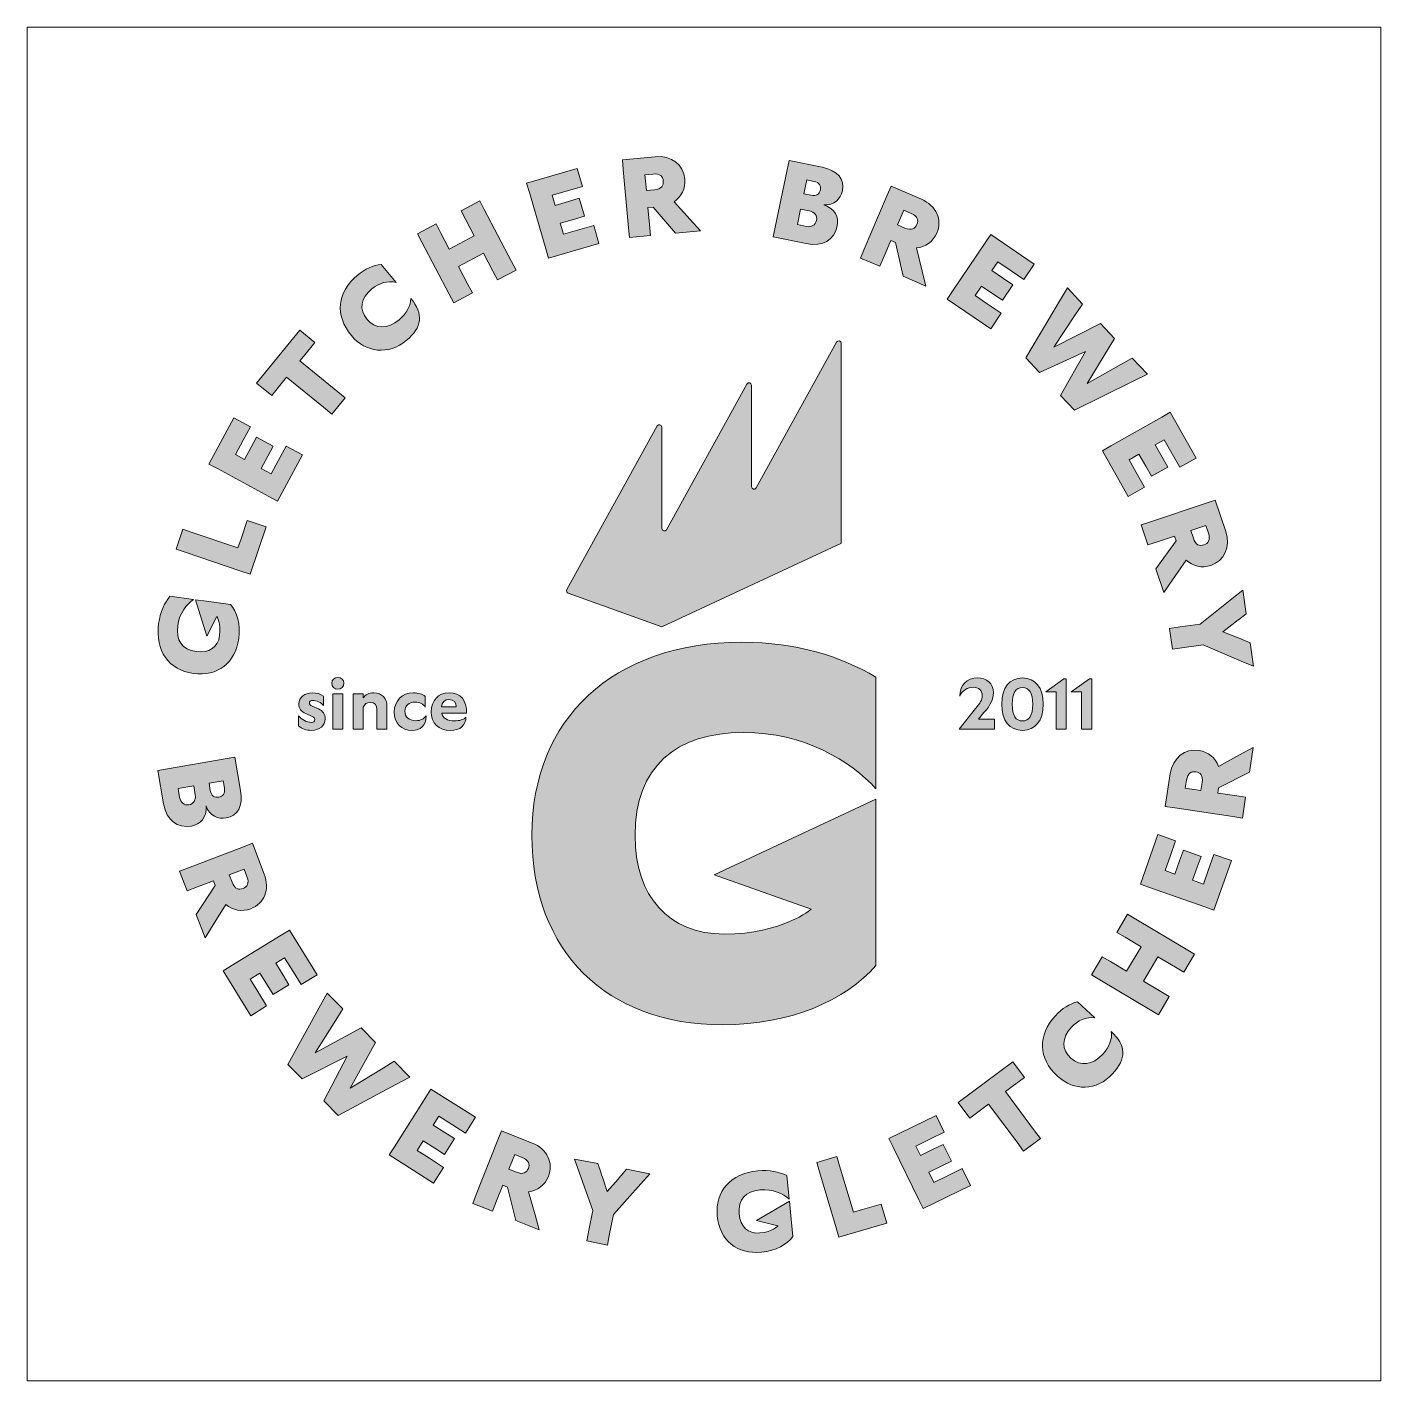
# Model space of a CAD drawing. Header units: millimetres. Extents: x 1276 to 1661, y -224 to 161.
import ezdxf

# ---------------------------------------------------------------- set-up
doc = ezdxf.new("R2010")
doc.units = ezdxf.units.MM
doc.header["$MEASUREMENT"] = 0
doc.layers.add('logo', color=7, linetype='Continuous', lineweight=0)
doc.layers.add('setka', color=7, linetype='Continuous', lineweight=0)

# ---------------------------------------------------------------- blocks, each defined once
blk = doc.blocks.new('Block_1')
at = {"layer": 'logo', "transparency": 33554687}
h = blk.add_hatch(color=7, dxfattribs=at)
h.dxf.hatch_style = 2
edge = h.paths.add_edge_path()
edge.add_spline(control_points=[(1507.74, 13.79), (1507.74, 13.79), (1507.71, 13.8), (1507.71, 13.8), (1507.71, 13.8), (1507.71, 70.62), (1507.71, 70.62), (1507.71, 71.34), (1506.75, 71.58), (1506.4, 70.95), (1506.4, 70.95), (1483.51, 29.52), (1483.51, 29.52), (1483.16, 28.89), (1482.2, 29.13), (1482.2, 29.85), (1482.2, 29.85), (1482.2, 58.71), (1482.2, 58.71), (1482.2, 59.43), (1481.24, 59.68), (1480.9, 59.05), (1480.9, 59.05), (1458.01, 17.61), (1458.01, 17.61), (1457.66, 16.98), (1456.7, 17.23), (1456.7, 17.95), (1456.7, 17.95), (1456.7, 46.8), (1456.7, 46.8), (1456.7, 47.52), (1455.74, 47.77), (1455.39, 47.14), (1455.39, 47.14), (1429.69, 0.62), (1429.69, 0.62), (1429.48, 0.24), (1429.66, -0.23), (1430.06, -0.38), (1430.06, -0.38), (1456.7, -10.03), (1456.7, -10.03), (1456.7, -10.03), (1456.7, -10.02), (1456.7, -10.02), (1456.7, -10.02), (1456.73, -10.03), (1456.73, -10.03), (1456.73, -10.03), (1507.74, 13.79), (1507.74, 13.79)], knot_values=[0, 0, 0, 0, 1, 1, 1, 2, 2, 2, 3, 3, 3, 4, 4, 4, 5, 5, 5, 6, 6, 6, 7, 7, 7, 8, 8, 8, 9, 9, 9, 10, 10, 10, 11, 11, 11, 12, 12, 12, 13, 13, 13, 14, 14, 14, 15, 15, 15, 16, 16, 16, 17, 17, 17, 17], degree=3, periodic=0)
h = blk.add_hatch(color=7, dxfattribs=at)
h.dxf.hatch_style = 2
edge = h.paths.add_edge_path()
edge.add_spline(control_points=[(1471.58, -80.49), (1471.58, -80.49), (1499.19, -90.26), (1499.19, -90.26), (1499.19, -90.26), (1491.05, -97.35), (1474.42, -97.35), (1458.63, -97.35), (1449.1, -86.62), (1449.1, -69.34), (1449.1, -49.83), (1460.72, -40), (1479.93, -40), (1497.21, -40), (1510.44, -48.15), (1517.59, -56.04), (1517.59, -56.04), (1517.59, -24.29), (1517.59, -24.29), (1507.31, -18.33), (1495.28, -14.38), (1479.49, -14.38), (1442.69, -14.38), (1419.75, -36.27), (1419.75, -69.19), (1419.75, -102.26), (1440.9, -123.12), (1473.97, -123.12), (1493.64, -123.12), (1508.95, -116.12), (1517.59, -106.29), (1517.59, -106.29), (1517.59, -73.66), (1517.59, -73.66), (1517.59, -73.66), (1517.59, -59.01), (1517.59, -59.01), (1517.59, -59.01), (1471.58, -80.49), (1471.58, -80.49)], knot_values=[0, 0, 0, 0, 1, 1, 1, 2, 2, 2, 3, 3, 3, 4, 4, 4, 5, 5, 5, 6, 6, 6, 7, 7, 7, 8, 8, 8, 9, 9, 9, 10, 10, 10, 11, 11, 11, 12, 12, 12, 13, 13, 13, 13], degree=3, periodic=0)
at = {"layer": 'logo'}
for points, knots in [([(1507.74, 13.79), (1507.74, 13.79), (1507.71, 13.8), (1507.71, 13.8), (1507.71, 13.8), (1507.71, 70.62), (1507.71, 70.62), (1507.71, 71.34), (1506.75, 71.58), (1506.4, 70.95), (1506.4, 70.95), (1483.51, 29.52), (1483.51, 29.52), (1483.16, 28.89), (1482.2, 29.13), (1482.2, 29.85), (1482.2, 29.85), (1482.2, 58.71), (1482.2, 58.71), (1482.2, 59.43), (1481.24, 59.68), (1480.9, 59.05), (1480.9, 59.05), (1458.01, 17.61), (1458.01, 17.61), (1457.66, 16.98), (1456.7, 17.23), (1456.7, 17.95), (1456.7, 17.95), (1456.7, 46.8), (1456.7, 46.8), (1456.7, 47.52), (1455.74, 47.77), (1455.39, 47.14), (1455.39, 47.14), (1429.69, 0.62), (1429.69, 0.62), (1429.48, 0.24), (1429.66, -0.23), (1430.06, -0.38), (1430.06, -0.38), (1456.7, -10.03), (1456.7, -10.03), (1456.7, -10.03), (1456.7, -10.02), (1456.7, -10.02), (1456.7, -10.02), (1456.73, -10.03), (1456.73, -10.03), (1456.73, -10.03), (1507.74, 13.79), (1507.74, 13.79)], [0, 0, 0, 0, 1, 1, 1, 2, 2, 2, 3, 3, 3, 4, 4, 4, 5, 5, 5, 6, 6, 6, 7, 7, 7, 8, 8, 8, 9, 9, 9, 10, 10, 10, 11, 11, 11, 12, 12, 12, 13, 13, 13, 14, 14, 14, 15, 15, 15, 16, 16, 16, 17, 17, 17, 17]), ([(1471.58, -80.49), (1471.58, -80.49), (1499.19, -90.26), (1499.19, -90.26), (1499.19, -90.26), (1491.05, -97.35), (1474.42, -97.35), (1458.63, -97.35), (1449.1, -86.62), (1449.1, -69.34), (1449.1, -49.83), (1460.72, -40), (1479.93, -40), (1497.21, -40), (1510.44, -48.15), (1517.59, -56.04), (1517.59, -56.04), (1517.59, -24.29), (1517.59, -24.29), (1507.31, -18.33), (1495.28, -14.38), (1479.49, -14.38), (1442.69, -14.38), (1419.75, -36.27), (1419.75, -69.19), (1419.75, -102.26), (1440.9, -123.12), (1473.97, -123.12), (1493.64, -123.12), (1508.95, -116.12), (1517.59, -106.29), (1517.59, -106.29), (1517.59, -73.66), (1517.59, -73.66), (1517.59, -73.66), (1517.59, -59.01), (1517.59, -59.01), (1517.59, -59.01), (1471.58, -80.49), (1471.58, -80.49)], [0, 0, 0, 0, 1, 1, 1, 2, 2, 2, 3, 3, 3, 4, 4, 4, 5, 5, 5, 6, 6, 6, 7, 7, 7, 8, 8, 8, 9, 9, 9, 10, 10, 10, 11, 11, 11, 12, 12, 12, 13, 13, 13, 13])]:
    blk.add_open_spline(points, degree=3, knots=knots, dxfattribs=at)
blk = doc.blocks.new('Block_2')
at = {"layer": 'logo', "transparency": 33554687}
h = blk.add_hatch(color=7, dxfattribs=at)
h.dxf.hatch_style = 2
edge = h.paths.add_edge_path()
edge.add_spline(control_points=[(1454.57, 114.29), (1456.65, 114.48), (1457.23, 115.52), (1457.11, 116.78), (1457, 118.04), (1456.25, 118.96), (1454.16, 118.77), (1454.16, 118.77), (1451.89, 118.56), (1451.89, 118.56), (1451.89, 118.56), (1452.3, 114.08), (1452.3, 114.08), (1452.3, 114.08), (1454.57, 114.29), (1454.57, 114.29)], knot_values=[0, 0, 0, 0, 1, 1, 1, 2, 2, 2, 3, 3, 3, 4, 4, 4, 5, 5, 5, 5], degree=3, periodic=0)
edge = h.paths.add_edge_path()
edge.add_spline(control_points=[(1447.25, 103.51), (1447.25, 103.51), (1445.74, 120.1), (1445.74, 120.1), (1445.74, 120.1), (1445.49, 122.84), (1445.49, 122.84), (1445.49, 122.84), (1454.83, 123.7), (1454.83, 123.7), (1459.43, 124.12), (1462.86, 121.41), (1463.23, 117.34), (1463.48, 114.66), (1462.29, 112.29), (1460.16, 110.89), (1460.16, 110.89), (1464.76, 105.83), (1464.76, 105.83), (1464.76, 105.83), (1467.69, 102.6), (1467.69, 102.6), (1467.69, 102.6), (1460.62, 101.96), (1460.62, 101.96), (1460.62, 101.96), (1454.19, 109.39), (1454.19, 109.39), (1454.19, 109.39), (1452.74, 109.26), (1452.74, 109.26), (1452.74, 109.26), (1453.18, 104.43), (1453.18, 104.43), (1453.18, 104.43), (1453.46, 101.31), (1453.46, 101.31), (1453.46, 101.31), (1447.5, 100.76), (1447.5, 100.76), (1447.5, 100.76), (1447.25, 103.51), (1447.25, 103.51)], knot_values=[0, 0, 0, 0, 1, 1, 1, 2, 2, 2, 3, 3, 3, 4, 4, 4, 5, 5, 5, 6, 6, 6, 7, 7, 7, 8, 8, 8, 9, 9, 9, 10, 10, 10, 11, 11, 11, 12, 12, 12, 13, 13, 13, 14, 14, 14, 14], degree=3, periodic=0)
h = blk.add_hatch(color=7, dxfattribs=at)
h.dxf.hatch_style = 2
edge = h.paths.add_edge_path()
edge.add_spline(control_points=[(1423.68, 97.51), (1423.68, 97.51), (1419.03, 113.5), (1419.03, 113.5), (1419.03, 113.5), (1418.26, 116.15), (1418.26, 116.15), (1418.26, 116.15), (1432.62, 120.33), (1432.62, 120.33), (1432.62, 120.33), (1434.1, 115.22), (1434.1, 115.22), (1434.1, 115.22), (1429.9, 114), (1429.9, 114), (1429.9, 114), (1425.49, 112.71), (1425.49, 112.71), (1425.49, 112.71), (1426.33, 109.85), (1426.33, 109.85), (1426.33, 109.85), (1430.16, 110.97), (1430.16, 110.97), (1430.16, 110.97), (1433.23, 111.86), (1433.23, 111.86), (1433.23, 111.86), (1434.72, 106.75), (1434.72, 106.75), (1434.72, 106.75), (1431.58, 105.84), (1431.58, 105.84), (1431.58, 105.84), (1427.81, 104.75), (1427.81, 104.75), (1427.81, 104.75), (1428.71, 101.64), (1428.71, 101.64), (1428.71, 101.64), (1432.7, 102.8), (1432.7, 102.8), (1432.7, 102.8), (1437.32, 104.15), (1437.32, 104.15), (1437.32, 104.15), (1438.81, 99.04), (1438.81, 99.04), (1438.81, 99.04), (1424.45, 94.86), (1424.45, 94.86), (1424.45, 94.86), (1423.68, 97.51), (1423.68, 97.51)], knot_values=[0, 0, 0, 0, 1, 1, 1, 2, 2, 2, 3, 3, 3, 4, 4, 4, 5, 5, 5, 6, 6, 6, 7, 7, 7, 8, 8, 8, 9, 9, 9, 10, 10, 10, 11, 11, 11, 12, 12, 12, 13, 13, 13, 14, 14, 14, 15, 15, 15, 16, 16, 16, 17, 17, 17, 18, 18, 18, 18], degree=3, periodic=0)
h = blk.add_hatch(color=7, dxfattribs=at)
h.dxf.hatch_style = 2
edge = h.paths.add_edge_path()
edge.add_spline(control_points=[(1499.1, 112.71), (1500.71, 112.38), (1501.53, 113.05), (1501.77, 114.23), (1502.02, 115.41), (1501.53, 116.35), (1499.92, 116.68), (1499.92, 116.68), (1497.9, 117.1), (1497.9, 117.1), (1497.9, 117.1), (1497.08, 113.13), (1497.08, 113.13), (1497.08, 113.13), (1499.1, 112.71), (1499.1, 112.71)], knot_values=[0, 0, 0, 0, 1, 1, 1, 2, 2, 2, 3, 3, 3, 4, 4, 4, 5, 5, 5, 5], degree=3, periodic=0)
edge = h.paths.add_edge_path()
edge.add_spline(control_points=[(1497.8, 103.85), (1499.17, 103.57), (1500.4, 104.19), (1500.68, 105.55), (1500.96, 106.92), (1500.08, 107.97), (1498.72, 108.26), (1498.72, 108.26), (1496.17, 108.79), (1496.17, 108.79), (1496.17, 108.79), (1495.26, 104.38), (1495.26, 104.38), (1495.26, 104.38), (1497.8, 103.85), (1497.8, 103.85)], knot_values=[0, 0, 0, 0, 1, 1, 1, 2, 2, 2, 3, 3, 3, 4, 4, 4, 5, 5, 5, 5], degree=3, periodic=0)
edge = h.paths.add_edge_path()
edge.add_spline(control_points=[(1488.95, 103.62), (1488.95, 103.62), (1492.35, 119.95), (1492.35, 119.95), (1492.35, 119.95), (1492.91, 122.64), (1492.91, 122.64), (1492.91, 122.64), (1502.31, 120.69), (1502.31, 120.69), (1506.74, 119.76), (1508.73, 117.31), (1508.04, 113.99), (1507.58, 111.79), (1505.77, 109.8), (1502.77, 110.01), (1505.89, 108.97), (1507.09, 106.48), (1506.57, 104), (1505.75, 100.03), (1502.54, 97.98), (1497.76, 98.97), (1497.76, 98.97), (1488.39, 100.92), (1488.39, 100.92), (1488.39, 100.92), (1488.95, 103.62), (1488.95, 103.62)], knot_values=[0, 0, 0, 0, 1, 1, 1, 2, 2, 2, 3, 3, 3, 4, 4, 4, 5, 5, 5, 6, 6, 6, 7, 7, 7, 8, 8, 8, 9, 9, 9, 9], degree=3, periodic=0)
h = blk.add_hatch(color=7, dxfattribs=at)
h.dxf.hatch_style = 2
edge = h.paths.add_edge_path()
edge.add_spline(control_points=[(1525.81, 103.42), (1527.73, 102.6), (1528.73, 103.24), (1529.23, 104.41), (1529.73, 105.57), (1529.5, 106.74), (1527.58, 107.56), (1527.58, 107.56), (1525.48, 108.46), (1525.48, 108.46), (1525.48, 108.46), (1523.71, 104.32), (1523.71, 104.32), (1523.71, 104.32), (1525.81, 103.42), (1525.81, 103.42)], knot_values=[0, 0, 0, 0, 1, 1, 1, 2, 2, 2, 3, 3, 3, 4, 4, 4, 5, 5, 5, 5], degree=3, periodic=0)
edge = h.paths.add_edge_path()
edge.add_spline(control_points=[(1514.24, 97.42), (1514.24, 97.42), (1520.8, 112.73), (1520.8, 112.73), (1520.8, 112.73), (1521.88, 115.27), (1521.88, 115.27), (1521.88, 115.27), (1530.5, 111.58), (1530.5, 111.58), (1534.76, 109.76), (1536.48, 105.75), (1534.88, 101.99), (1533.82, 99.51), (1531.65, 97.99), (1529.11, 97.77), (1529.11, 97.77), (1530.75, 91.14), (1530.75, 91.14), (1530.75, 91.14), (1531.8, 86.9), (1531.8, 86.9), (1531.8, 86.9), (1525.28, 89.7), (1525.28, 89.7), (1525.28, 89.7), (1523.14, 99.29), (1523.14, 99.29), (1523.14, 99.29), (1521.81, 99.86), (1521.81, 99.86), (1521.81, 99.86), (1519.9, 95.41), (1519.9, 95.41), (1519.9, 95.41), (1518.66, 92.53), (1518.66, 92.53), (1518.66, 92.53), (1513.16, 94.88), (1513.16, 94.88), (1513.16, 94.88), (1514.24, 97.42), (1514.24, 97.42)], knot_values=[0, 0, 0, 0, 1, 1, 1, 2, 2, 2, 3, 3, 3, 4, 4, 4, 5, 5, 5, 6, 6, 6, 7, 7, 7, 8, 8, 8, 9, 9, 9, 10, 10, 10, 11, 11, 11, 12, 12, 12, 13, 13, 13, 14, 14, 14, 14], degree=3, periodic=0)
h = blk.add_hatch(color=7, dxfattribs=at)
h.dxf.hatch_style = 2
edge = h.paths.add_edge_path()
edge.add_spline(control_points=[(1408.67, 91.13), (1408.67, 91.13), (1405.96, 96.26), (1405.96, 96.26), (1405.96, 96.26), (1398.84, 92.51), (1398.84, 92.51), (1398.84, 92.51), (1401.54, 87.38), (1401.54, 87.38), (1401.54, 87.38), (1402.82, 84.94), (1402.82, 84.94), (1402.82, 84.94), (1397.52, 82.15), (1397.52, 82.15), (1397.52, 82.15), (1396.24, 84.59), (1396.24, 84.59), (1396.24, 84.59), (1388.47, 99.35), (1388.47, 99.35), (1388.47, 99.35), (1387.19, 101.79), (1387.19, 101.79), (1387.19, 101.79), (1392.49, 104.58), (1392.49, 104.58), (1392.49, 104.58), (1393.78, 102.14), (1393.78, 102.14), (1393.78, 102.14), (1396.26, 97.42), (1396.26, 97.42), (1396.26, 97.42), (1403.38, 101.17), (1403.38, 101.17), (1403.38, 101.17), (1400.9, 105.89), (1400.9, 105.89), (1400.9, 105.89), (1399.62, 108.33), (1399.62, 108.33), (1399.62, 108.33), (1404.92, 111.12), (1404.92, 111.12), (1404.92, 111.12), (1406.21, 108.68), (1406.21, 108.68), (1406.21, 108.68), (1413.97, 93.92), (1413.97, 93.92), (1413.97, 93.92), (1415.25, 91.47), (1415.25, 91.47), (1415.25, 91.47), (1409.95, 88.69), (1409.95, 88.69), (1409.95, 88.69), (1408.67, 91.13), (1408.67, 91.13)], knot_values=[0, 0, 0, 0, 1, 1, 1, 2, 2, 2, 3, 3, 3, 4, 4, 4, 5, 5, 5, 6, 6, 6, 7, 7, 7, 8, 8, 8, 9, 9, 9, 10, 10, 10, 11, 11, 11, 12, 12, 12, 13, 13, 13, 14, 14, 14, 15, 15, 15, 16, 16, 16, 17, 17, 17, 18, 18, 18, 19, 19, 19, 20, 20, 20, 20], degree=3, periodic=0)
h = blk.add_hatch(color=7, dxfattribs=at)
h.dxf.hatch_style = 2
edge = h.paths.add_edge_path()
edge.add_spline(control_points=[(1539.36, 85.44), (1539.36, 85.44), (1548.68, 99.25), (1548.68, 99.25), (1548.68, 99.25), (1550.22, 101.53), (1550.22, 101.53), (1550.22, 101.53), (1562.61, 93.17), (1562.61, 93.17), (1562.61, 93.17), (1559.64, 88.76), (1559.64, 88.76), (1559.64, 88.76), (1556.01, 91.2), (1556.01, 91.2), (1556.01, 91.2), (1552.21, 93.77), (1552.21, 93.77), (1552.21, 93.77), (1550.54, 91.31), (1550.54, 91.31), (1550.54, 91.31), (1553.85, 89.07), (1553.85, 89.07), (1553.85, 89.07), (1556.5, 87.28), (1556.5, 87.28), (1556.5, 87.28), (1553.52, 82.87), (1553.52, 82.87), (1553.52, 82.87), (1550.82, 84.7), (1550.82, 84.7), (1550.82, 84.7), (1547.56, 86.9), (1547.56, 86.9), (1547.56, 86.9), (1545.76, 84.22), (1545.76, 84.22), (1545.76, 84.22), (1549.2, 81.9), (1549.2, 81.9), (1549.2, 81.9), (1553.19, 79.2), (1553.19, 79.2), (1553.19, 79.2), (1550.21, 74.79), (1550.21, 74.79), (1550.21, 74.79), (1537.82, 83.16), (1537.82, 83.16), (1537.82, 83.16), (1539.36, 85.44), (1539.36, 85.44)], knot_values=[0, 0, 0, 0, 1, 1, 1, 2, 2, 2, 3, 3, 3, 4, 4, 4, 5, 5, 5, 6, 6, 6, 7, 7, 7, 8, 8, 8, 9, 9, 9, 10, 10, 10, 11, 11, 11, 12, 12, 12, 13, 13, 13, 14, 14, 14, 15, 15, 15, 16, 16, 16, 17, 17, 17, 18, 18, 18, 18], degree=3, periodic=0)
h = blk.add_hatch(color=7, dxfattribs=at)
h.dxf.hatch_style = 2
edge = h.paths.add_edge_path()
edge.add_spline(control_points=[(1368.47, 72.81), (1363.61, 78.63), (1364.36, 85.16), (1370.11, 89.95), (1372.32, 91.8), (1374.62, 92.81), (1376.87, 93.08), (1376.87, 93.08), (1381.18, 87.91), (1381.18, 87.91), (1378.76, 88.54), (1376.21, 87.78), (1374.26, 86.15), (1371.05, 83.47), (1370.51, 80.26), (1372.87, 77.43), (1375.2, 74.63), (1378.76, 74.63), (1382.02, 77.35), (1384.16, 79.14), (1385.38, 81.43), (1385.29, 83.42), (1389.05, 78.92), (1388.56, 75.2), (1384.03, 71.43), (1378.97, 67.2), (1372.51, 67.97), (1368.47, 72.81)], knot_values=[0, 0, 0, 0, 1, 1, 1, 2, 2, 2, 3, 3, 3, 4, 4, 4, 5, 5, 5, 6, 6, 6, 7, 7, 7, 8, 8, 8, 9, 9, 9, 9], degree=3, periodic=0)
h = blk.add_hatch(color=7, dxfattribs=at)
h.dxf.hatch_style = 2
edge = h.paths.add_edge_path()
edge.add_spline(control_points=[(1572.05, 86.4), (1572.05, 86.4), (1576.33, 81.77), (1576.33, 81.77), (1576.33, 81.77), (1574.26, 78.69), (1574.26, 78.69), (1574.26, 78.69), (1568.14, 69.58), (1568.14, 69.58), (1568.14, 69.58), (1581.45, 76.23), (1581.45, 76.23), (1581.45, 76.23), (1585.37, 71.99), (1585.37, 71.99), (1585.37, 71.99), (1577.68, 59.24), (1577.68, 59.24), (1577.68, 59.24), (1587.25, 64.63), (1587.25, 64.63), (1587.25, 64.63), (1590.48, 66.45), (1590.48, 66.45), (1590.48, 66.45), (1594.76, 61.82), (1594.76, 61.82), (1594.76, 61.82), (1590.76, 59.85), (1590.76, 59.85), (1590.76, 59.85), (1574.01, 51.58), (1574.01, 51.58), (1574.01, 51.58), (1570.1, 55.82), (1570.1, 55.82), (1570.1, 55.82), (1577.15, 68.32), (1577.15, 68.32), (1577.15, 68.32), (1564.12, 62.29), (1564.12, 62.29), (1564.12, 62.29), (1560.21, 66.53), (1560.21, 66.53), (1560.21, 66.53), (1570.06, 83.05), (1570.06, 83.05), (1570.06, 83.05), (1572.05, 86.4), (1572.05, 86.4)], knot_values=[0, 0, 0, 0, 1, 1, 1, 2, 2, 2, 3, 3, 3, 4, 4, 4, 5, 5, 5, 6, 6, 6, 7, 7, 7, 8, 8, 8, 9, 9, 9, 10, 10, 10, 11, 11, 11, 12, 12, 12, 13, 13, 13, 14, 14, 14, 15, 15, 15, 16, 16, 16, 17, 17, 17, 17], degree=3, periodic=0)
h = blk.add_hatch(color=7, dxfattribs=at)
h.dxf.hatch_style = 2
edge = h.paths.add_edge_path()
edge.add_spline(control_points=[(1341.47, 59.32), (1341.47, 59.32), (1353.74, 74.34), (1353.74, 74.34), (1353.74, 74.34), (1358.04, 70.83), (1358.04, 70.83), (1358.04, 70.83), (1355.29, 67.47), (1355.29, 67.47), (1355.29, 67.47), (1353.79, 65.63), (1353.79, 65.63), (1353.79, 65.63), (1364.53, 56.85), (1364.53, 56.85), (1364.53, 56.85), (1366.67, 55.1), (1366.67, 55.1), (1366.67, 55.1), (1362.88, 50.47), (1362.88, 50.47), (1362.88, 50.47), (1360.47, 52.43), (1360.47, 52.43), (1360.47, 52.43), (1350, 60.99), (1350, 60.99), (1350, 60.99), (1348.49, 59.15), (1348.49, 59.15), (1348.49, 59.15), (1345.77, 55.81), (1345.77, 55.81), (1345.77, 55.81), (1341.47, 59.32), (1341.47, 59.32)], knot_values=[0, 0, 0, 0, 1, 1, 1, 2, 2, 2, 3, 3, 3, 4, 4, 4, 5, 5, 5, 6, 6, 6, 7, 7, 7, 8, 8, 8, 9, 9, 9, 10, 10, 10, 11, 11, 11, 12, 12, 12, 12], degree=3, periodic=0)
h = blk.add_hatch(color=7, dxfattribs=at)
h.dxf.hatch_style = 2
edge = h.paths.add_edge_path()
edge.add_spline(control_points=[(1584.36, 41.46), (1584.36, 41.46), (1598.87, 49.66), (1598.87, 49.66), (1598.87, 49.66), (1601.27, 51.02), (1601.27, 51.02), (1601.27, 51.02), (1608.63, 38), (1608.63, 38), (1608.63, 38), (1603.99, 35.38), (1603.99, 35.38), (1603.99, 35.38), (1601.84, 39.19), (1601.84, 39.19), (1601.84, 39.19), (1599.58, 43.19), (1599.58, 43.19), (1599.58, 43.19), (1596.99, 41.72), (1596.99, 41.72), (1596.99, 41.72), (1598.95, 38.25), (1598.95, 38.25), (1598.95, 38.25), (1600.53, 35.46), (1600.53, 35.46), (1600.53, 35.46), (1595.9, 32.84), (1595.9, 32.84), (1595.9, 32.84), (1594.29, 35.68), (1594.29, 35.68), (1594.29, 35.68), (1592.36, 39.1), (1592.36, 39.1), (1592.36, 39.1), (1589.54, 37.51), (1589.54, 37.51), (1589.54, 37.51), (1591.59, 33.9), (1591.59, 33.9), (1591.59, 33.9), (1593.96, 29.71), (1593.96, 29.71), (1593.96, 29.71), (1589.33, 27.09), (1589.33, 27.09), (1589.33, 27.09), (1581.97, 40.1), (1581.97, 40.1), (1581.97, 40.1), (1584.36, 41.46), (1584.36, 41.46)], knot_values=[0, 0, 0, 0, 1, 1, 1, 2, 2, 2, 3, 3, 3, 4, 4, 4, 5, 5, 5, 6, 6, 6, 7, 7, 7, 8, 8, 8, 9, 9, 9, 10, 10, 10, 11, 11, 11, 12, 12, 12, 13, 13, 13, 14, 14, 14, 15, 15, 15, 16, 16, 16, 17, 17, 17, 18, 18, 18, 18], degree=3, periodic=0)
h = blk.add_hatch(color=7, dxfattribs=at)
h.dxf.hatch_style = 2
edge = h.paths.add_edge_path()
edge.add_spline(control_points=[(1344.99, 27.04), (1344.99, 27.04), (1330.33, 34.99), (1330.33, 34.99), (1330.33, 34.99), (1327.91, 36.3), (1327.91, 36.3), (1327.91, 36.3), (1335.04, 49.46), (1335.04, 49.46), (1335.04, 49.46), (1339.72, 46.92), (1339.72, 46.92), (1339.72, 46.92), (1337.63, 43.07), (1337.63, 43.07), (1337.63, 43.07), (1335.44, 39.03), (1335.44, 39.03), (1335.44, 39.03), (1338.06, 37.61), (1338.06, 37.61), (1338.06, 37.61), (1339.97, 41.12), (1339.97, 41.12), (1339.97, 41.12), (1341.49, 43.94), (1341.49, 43.94), (1341.49, 43.94), (1346.17, 41.4), (1346.17, 41.4), (1346.17, 41.4), (1344.62, 38.53), (1344.62, 38.53), (1344.62, 38.53), (1342.74, 35.07), (1342.74, 35.07), (1342.74, 35.07), (1345.58, 33.53), (1345.58, 33.53), (1345.58, 33.53), (1347.56, 37.18), (1347.56, 37.18), (1347.56, 37.18), (1349.86, 41.42), (1349.86, 41.42), (1349.86, 41.42), (1354.54, 38.88), (1354.54, 38.88), (1354.54, 38.88), (1347.41, 25.73), (1347.41, 25.73), (1347.41, 25.73), (1344.99, 27.04), (1344.99, 27.04)], knot_values=[0, 0, 0, 0, 1, 1, 1, 2, 2, 2, 3, 3, 3, 4, 4, 4, 5, 5, 5, 6, 6, 6, 7, 7, 7, 8, 8, 8, 9, 9, 9, 10, 10, 10, 11, 11, 11, 12, 12, 12, 13, 13, 13, 14, 14, 14, 15, 15, 15, 16, 16, 16, 17, 17, 17, 18, 18, 18, 18], degree=3, periodic=0)
h = blk.add_hatch(color=7, dxfattribs=at)
h.dxf.hatch_style = 2
edge = h.paths.add_edge_path()
edge.add_spline(control_points=[(1607.83, 15.22), (1608.49, 13.23), (1609.63, 12.91), (1610.84, 13.31), (1612.04, 13.71), (1612.76, 14.66), (1612.1, 16.64), (1612.1, 16.64), (1611.37, 18.81), (1611.37, 18.81), (1611.37, 18.81), (1607.11, 17.38), (1607.11, 17.38), (1607.11, 17.38), (1607.83, 15.22), (1607.83, 15.22)], knot_values=[0, 0, 0, 0, 1, 1, 1, 2, 2, 2, 3, 3, 3, 4, 4, 4, 5, 5, 5, 5], degree=3, periodic=0)
edge = h.paths.add_edge_path()
edge.add_spline(control_points=[(1595.65, 19.87), (1595.65, 19.87), (1611.46, 25.15), (1611.46, 25.15), (1611.46, 25.15), (1614.08, 26.02), (1614.08, 26.02), (1614.08, 26.02), (1617.05, 17.13), (1617.05, 17.13), (1618.51, 12.74), (1616.66, 8.78), (1612.78, 7.48), (1610.23, 6.63), (1607.65, 7.24), (1605.8, 8.99), (1605.8, 8.99), (1601.93, 3.36), (1601.93, 3.36), (1601.93, 3.36), (1599.46, -0.24), (1599.46, -0.24), (1599.46, -0.24), (1597.21, 6.49), (1597.21, 6.49), (1597.21, 6.49), (1602.97, 14.46), (1602.97, 14.46), (1602.97, 14.46), (1602.51, 15.84), (1602.51, 15.84), (1602.51, 15.84), (1597.91, 14.31), (1597.91, 14.31), (1597.91, 14.31), (1594.93, 13.31), (1594.93, 13.31), (1594.93, 13.31), (1593.03, 18.99), (1593.03, 18.99), (1593.03, 18.99), (1595.65, 19.87), (1595.65, 19.87)], knot_values=[0, 0, 0, 0, 1, 1, 1, 2, 2, 2, 3, 3, 3, 4, 4, 4, 5, 5, 5, 6, 6, 6, 7, 7, 7, 8, 8, 8, 9, 9, 9, 10, 10, 10, 11, 11, 11, 12, 12, 12, 13, 13, 13, 14, 14, 14, 14], degree=3, periodic=0)
h = blk.add_hatch(color=7, dxfattribs=at)
h.dxf.hatch_style = 2
edge = h.paths.add_edge_path()
edge.add_spline(control_points=[(1337, 5.88), (1337, 5.88), (1321.2, 11.21), (1321.2, 11.21), (1321.2, 11.21), (1318.59, 12.09), (1318.59, 12.09), (1318.59, 12.09), (1320.51, 17.77), (1320.51, 17.77), (1320.51, 17.77), (1323.12, 16.88), (1323.12, 16.88), (1323.12, 16.88), (1336.18, 12.47), (1336.18, 12.47), (1336.18, 12.47), (1337.04, 15.03), (1337.04, 15.03), (1337.04, 15.03), (1338.81, 20.25), (1338.81, 20.25), (1338.81, 20.25), (1344.15, 18.45), (1344.15, 18.45), (1344.15, 18.45), (1339.61, 4.99), (1339.61, 4.99), (1339.61, 4.99), (1337, 5.88), (1337, 5.88)], knot_values=[0, 0, 0, 0, 1, 1, 1, 2, 2, 2, 3, 3, 3, 4, 4, 4, 5, 5, 5, 6, 6, 6, 7, 7, 7, 8, 8, 8, 9, 9, 9, 10, 10, 10, 10], degree=3, periodic=0)
h = blk.add_hatch(color=7, dxfattribs=at)
h.dxf.hatch_style = 2
edge = h.paths.add_edge_path()
edge.add_spline(control_points=[(1604.12, -10), (1604.12, -10), (1609.76, -9.22), (1609.76, -9.22), (1609.76, -9.22), (1618.81, -2.02), (1618.81, -2.02), (1618.81, -2.02), (1621.93, 0.45), (1621.93, 0.45), (1621.93, 0.45), (1622.85, -6.26), (1622.85, -6.26), (1622.85, -6.26), (1620.63, -7.98), (1620.63, -7.98), (1620.63, -7.98), (1620.63, -7.98), (1619.61, -8.76), (1619.61, -8.76), (1616.23, -11.37), (1616.23, -11.37), (1616.23, -11.37), (1620.6, -13.13), (1620.6, -13.13), (1620.6, -13.13), (1621.62, -13.53), (1621.62, -13.53), (1621.62, -13.53), (1621.62, -13.53), (1623.99, -14.49), (1623.99, -14.49), (1624.91, -21.17), (1624.91, -21.17), (1624.91, -21.17), (1621.41, -19.7), (1621.41, -19.7), (1621.41, -19.7), (1610.58, -15.15), (1610.58, -15.15), (1610.58, -15.15), (1604.59, -15.98), (1604.59, -15.98), (1604.59, -15.98), (1601.86, -16.35), (1601.86, -16.35), (1601.86, -16.35), (1601.04, -10.42), (1601.04, -10.42), (1601.04, -10.42), (1604.12, -10), (1604.12, -10)], knot_values=[0, 0, 0, 0, 1, 1, 1, 2, 2, 2, 3, 3, 3, 4, 4, 4, 5, 5, 5, 6, 6, 6, 7, 7, 7, 8, 8, 8, 9, 9, 9, 10, 10, 10, 11, 11, 11, 12, 12, 12, 13, 13, 13, 14, 14, 14, 15, 15, 15, 16, 16, 16, 17, 17, 17, 17], degree=3, periodic=0)
at = {"layer": 'logo'}
for points, knots in [([(1447.25, 103.51), (1447.25, 103.51), (1445.74, 120.1), (1445.74, 120.1), (1445.74, 120.1), (1445.49, 122.84), (1445.49, 122.84), (1445.49, 122.84), (1454.83, 123.7), (1454.83, 123.7), (1459.43, 124.12), (1462.86, 121.41), (1463.23, 117.34), (1463.48, 114.66), (1462.29, 112.29), (1460.16, 110.89), (1460.16, 110.89), (1464.76, 105.83), (1464.76, 105.83), (1464.76, 105.83), (1467.69, 102.6), (1467.69, 102.6), (1467.69, 102.6), (1460.62, 101.96), (1460.62, 101.96), (1460.62, 101.96), (1454.19, 109.39), (1454.19, 109.39), (1454.19, 109.39), (1452.74, 109.26), (1452.74, 109.26), (1452.74, 109.26), (1453.18, 104.43), (1453.18, 104.43), (1453.18, 104.43), (1453.46, 101.31), (1453.46, 101.31), (1453.46, 101.31), (1447.5, 100.76), (1447.5, 100.76), (1447.5, 100.76), (1447.25, 103.51), (1447.25, 103.51)], [0, 0, 0, 0, 1, 1, 1, 2, 2, 2, 3, 3, 3, 4, 4, 4, 5, 5, 5, 6, 6, 6, 7, 7, 7, 8, 8, 8, 9, 9, 9, 10, 10, 10, 11, 11, 11, 12, 12, 12, 13, 13, 13, 14, 14, 14, 14]), ([(1423.68, 97.51), (1423.68, 97.51), (1419.03, 113.5), (1419.03, 113.5), (1419.03, 113.5), (1418.26, 116.15), (1418.26, 116.15), (1418.26, 116.15), (1432.62, 120.33), (1432.62, 120.33), (1432.62, 120.33), (1434.1, 115.22), (1434.1, 115.22), (1434.1, 115.22), (1429.9, 114), (1429.9, 114), (1429.9, 114), (1425.49, 112.71), (1425.49, 112.71), (1425.49, 112.71), (1426.33, 109.85), (1426.33, 109.85), (1426.33, 109.85), (1430.16, 110.97), (1430.16, 110.97), (1430.16, 110.97), (1433.23, 111.86), (1433.23, 111.86), (1433.23, 111.86), (1434.72, 106.75), (1434.72, 106.75), (1434.72, 106.75), (1431.58, 105.84), (1431.58, 105.84), (1431.58, 105.84), (1427.81, 104.75), (1427.81, 104.75), (1427.81, 104.75), (1428.71, 101.64), (1428.71, 101.64), (1428.71, 101.64), (1432.7, 102.8), (1432.7, 102.8), (1432.7, 102.8), (1437.32, 104.15), (1437.32, 104.15), (1437.32, 104.15), (1438.81, 99.04), (1438.81, 99.04), (1438.81, 99.04), (1424.45, 94.86), (1424.45, 94.86), (1424.45, 94.86), (1423.68, 97.51), (1423.68, 97.51)], [0, 0, 0, 0, 1, 1, 1, 2, 2, 2, 3, 3, 3, 4, 4, 4, 5, 5, 5, 6, 6, 6, 7, 7, 7, 8, 8, 8, 9, 9, 9, 10, 10, 10, 11, 11, 11, 12, 12, 12, 13, 13, 13, 14, 14, 14, 15, 15, 15, 16, 16, 16, 17, 17, 17, 18, 18, 18, 18]), ([(1488.95, 103.62), (1488.95, 103.62), (1492.35, 119.95), (1492.35, 119.95), (1492.35, 119.95), (1492.91, 122.64), (1492.91, 122.64), (1492.91, 122.64), (1502.31, 120.69), (1502.31, 120.69), (1506.74, 119.76), (1508.73, 117.31), (1508.04, 113.99), (1507.58, 111.79), (1505.77, 109.8), (1502.77, 110.01), (1505.89, 108.97), (1507.09, 106.48), (1506.57, 104), (1505.75, 100.03), (1502.54, 97.98), (1497.76, 98.97), (1497.76, 98.97), (1488.39, 100.92), (1488.39, 100.92), (1488.39, 100.92), (1488.95, 103.62), (1488.95, 103.62)], [0, 0, 0, 0, 1, 1, 1, 2, 2, 2, 3, 3, 3, 4, 4, 4, 5, 5, 5, 6, 6, 6, 7, 7, 7, 8, 8, 8, 9, 9, 9, 9]), ([(1454.57, 114.29), (1456.65, 114.48), (1457.23, 115.52), (1457.11, 116.78), (1457, 118.04), (1456.25, 118.96), (1454.16, 118.77), (1454.16, 118.77), (1451.89, 118.56), (1451.89, 118.56), (1451.89, 118.56), (1452.3, 114.08), (1452.3, 114.08), (1452.3, 114.08), (1454.57, 114.29), (1454.57, 114.29)], [0, 0, 0, 0, 1, 1, 1, 2, 2, 2, 3, 3, 3, 4, 4, 4, 5, 5, 5, 5]), ([(1499.1, 112.71), (1500.71, 112.38), (1501.53, 113.05), (1501.77, 114.23), (1502.02, 115.41), (1501.53, 116.35), (1499.92, 116.68), (1499.92, 116.68), (1497.9, 117.1), (1497.9, 117.1), (1497.9, 117.1), (1497.08, 113.13), (1497.08, 113.13), (1497.08, 113.13), (1499.1, 112.71), (1499.1, 112.71)], [0, 0, 0, 0, 1, 1, 1, 2, 2, 2, 3, 3, 3, 4, 4, 4, 5, 5, 5, 5]), ([(1514.24, 97.42), (1514.24, 97.42), (1520.8, 112.73), (1520.8, 112.73), (1520.8, 112.73), (1521.88, 115.27), (1521.88, 115.27), (1521.88, 115.27), (1530.5, 111.58), (1530.5, 111.58), (1534.76, 109.76), (1536.48, 105.75), (1534.88, 101.99), (1533.82, 99.51), (1531.65, 97.99), (1529.11, 97.77), (1529.11, 97.77), (1530.75, 91.14), (1530.75, 91.14), (1530.75, 91.14), (1531.8, 86.9), (1531.8, 86.9), (1531.8, 86.9), (1525.28, 89.7), (1525.28, 89.7), (1525.28, 89.7), (1523.14, 99.29), (1523.14, 99.29), (1523.14, 99.29), (1521.81, 99.86), (1521.81, 99.86), (1521.81, 99.86), (1519.9, 95.41), (1519.9, 95.41), (1519.9, 95.41), (1518.66, 92.53), (1518.66, 92.53), (1518.66, 92.53), (1513.16, 94.88), (1513.16, 94.88), (1513.16, 94.88), (1514.24, 97.42), (1514.24, 97.42)], [0, 0, 0, 0, 1, 1, 1, 2, 2, 2, 3, 3, 3, 4, 4, 4, 5, 5, 5, 6, 6, 6, 7, 7, 7, 8, 8, 8, 9, 9, 9, 10, 10, 10, 11, 11, 11, 12, 12, 12, 13, 13, 13, 14, 14, 14, 14]), ([(1408.67, 91.13), (1408.67, 91.13), (1405.96, 96.26), (1405.96, 96.26), (1405.96, 96.26), (1398.84, 92.51), (1398.84, 92.51), (1398.84, 92.51), (1401.54, 87.38), (1401.54, 87.38), (1401.54, 87.38), (1402.82, 84.94), (1402.82, 84.94), (1402.82, 84.94), (1397.52, 82.15), (1397.52, 82.15), (1397.52, 82.15), (1396.24, 84.59), (1396.24, 84.59), (1396.24, 84.59), (1388.47, 99.35), (1388.47, 99.35), (1388.47, 99.35), (1387.19, 101.79), (1387.19, 101.79), (1387.19, 101.79), (1392.49, 104.58), (1392.49, 104.58), (1392.49, 104.58), (1393.78, 102.14), (1393.78, 102.14), (1393.78, 102.14), (1396.26, 97.42), (1396.26, 97.42), (1396.26, 97.42), (1403.38, 101.17), (1403.38, 101.17), (1403.38, 101.17), (1400.9, 105.89), (1400.9, 105.89), (1400.9, 105.89), (1399.62, 108.33), (1399.62, 108.33), (1399.62, 108.33), (1404.92, 111.12), (1404.92, 111.12), (1404.92, 111.12), (1406.21, 108.68), (1406.21, 108.68), (1406.21, 108.68), (1413.97, 93.92), (1413.97, 93.92), (1413.97, 93.92), (1415.25, 91.47), (1415.25, 91.47), (1415.25, 91.47), (1409.95, 88.69), (1409.95, 88.69), (1409.95, 88.69), (1408.67, 91.13), (1408.67, 91.13)], [0, 0, 0, 0, 1, 1, 1, 2, 2, 2, 3, 3, 3, 4, 4, 4, 5, 5, 5, 6, 6, 6, 7, 7, 7, 8, 8, 8, 9, 9, 9, 10, 10, 10, 11, 11, 11, 12, 12, 12, 13, 13, 13, 14, 14, 14, 15, 15, 15, 16, 16, 16, 17, 17, 17, 18, 18, 18, 19, 19, 19, 20, 20, 20, 20]), ([(1497.8, 103.85), (1499.17, 103.57), (1500.4, 104.19), (1500.68, 105.55), (1500.96, 106.92), (1500.08, 107.97), (1498.72, 108.26), (1498.72, 108.26), (1496.17, 108.79), (1496.17, 108.79), (1496.17, 108.79), (1495.26, 104.38), (1495.26, 104.38), (1495.26, 104.38), (1497.8, 103.85), (1497.8, 103.85)], [0, 0, 0, 0, 1, 1, 1, 2, 2, 2, 3, 3, 3, 4, 4, 4, 5, 5, 5, 5]), ([(1525.81, 103.42), (1527.73, 102.6), (1528.73, 103.24), (1529.23, 104.41), (1529.73, 105.57), (1529.5, 106.74), (1527.58, 107.56), (1527.58, 107.56), (1525.48, 108.46), (1525.48, 108.46), (1525.48, 108.46), (1523.71, 104.32), (1523.71, 104.32), (1523.71, 104.32), (1525.81, 103.42), (1525.81, 103.42)], [0, 0, 0, 0, 1, 1, 1, 2, 2, 2, 3, 3, 3, 4, 4, 4, 5, 5, 5, 5]), ([(1539.36, 85.44), (1539.36, 85.44), (1548.68, 99.25), (1548.68, 99.25), (1548.68, 99.25), (1550.22, 101.53), (1550.22, 101.53), (1550.22, 101.53), (1562.61, 93.17), (1562.61, 93.17), (1562.61, 93.17), (1559.64, 88.76), (1559.64, 88.76), (1559.64, 88.76), (1556.01, 91.2), (1556.01, 91.2), (1556.01, 91.2), (1552.21, 93.77), (1552.21, 93.77), (1552.21, 93.77), (1550.54, 91.31), (1550.54, 91.31), (1550.54, 91.31), (1553.85, 89.07), (1553.85, 89.07), (1553.85, 89.07), (1556.5, 87.28), (1556.5, 87.28), (1556.5, 87.28), (1553.52, 82.87), (1553.52, 82.87), (1553.52, 82.87), (1550.82, 84.7), (1550.82, 84.7), (1550.82, 84.7), (1547.56, 86.9), (1547.56, 86.9), (1547.56, 86.9), (1545.76, 84.22), (1545.76, 84.22), (1545.76, 84.22), (1549.2, 81.9), (1549.2, 81.9), (1549.2, 81.9), (1553.19, 79.2), (1553.19, 79.2), (1553.19, 79.2), (1550.21, 74.79), (1550.21, 74.79), (1550.21, 74.79), (1537.82, 83.16), (1537.82, 83.16), (1537.82, 83.16), (1539.36, 85.44), (1539.36, 85.44)], [0, 0, 0, 0, 1, 1, 1, 2, 2, 2, 3, 3, 3, 4, 4, 4, 5, 5, 5, 6, 6, 6, 7, 7, 7, 8, 8, 8, 9, 9, 9, 10, 10, 10, 11, 11, 11, 12, 12, 12, 13, 13, 13, 14, 14, 14, 15, 15, 15, 16, 16, 16, 17, 17, 17, 18, 18, 18, 18]), ([(1368.47, 72.81), (1363.61, 78.63), (1364.36, 85.16), (1370.11, 89.95), (1372.32, 91.8), (1374.62, 92.81), (1376.87, 93.08), (1376.87, 93.08), (1381.18, 87.91), (1381.18, 87.91), (1378.76, 88.54), (1376.21, 87.78), (1374.26, 86.15), (1371.05, 83.47), (1370.51, 80.26), (1372.87, 77.43), (1375.2, 74.63), (1378.76, 74.63), (1382.02, 77.35), (1384.16, 79.14), (1385.38, 81.43), (1385.29, 83.42), (1389.05, 78.92), (1388.56, 75.2), (1384.03, 71.43), (1378.97, 67.2), (1372.51, 67.97), (1368.47, 72.81)], [0, 0, 0, 0, 1, 1, 1, 2, 2, 2, 3, 3, 3, 4, 4, 4, 5, 5, 5, 6, 6, 6, 7, 7, 7, 8, 8, 8, 9, 9, 9, 9]), ([(1572.05, 86.4), (1572.05, 86.4), (1576.33, 81.77), (1576.33, 81.77), (1576.33, 81.77), (1574.26, 78.69), (1574.26, 78.69), (1574.26, 78.69), (1568.14, 69.58), (1568.14, 69.58), (1568.14, 69.58), (1581.45, 76.23), (1581.45, 76.23), (1581.45, 76.23), (1585.37, 71.99), (1585.37, 71.99), (1585.37, 71.99), (1577.68, 59.24), (1577.68, 59.24), (1577.68, 59.24), (1587.25, 64.63), (1587.25, 64.63), (1587.25, 64.63), (1590.48, 66.45), (1590.48, 66.45), (1590.48, 66.45), (1594.76, 61.82), (1594.76, 61.82), (1594.76, 61.82), (1590.76, 59.85), (1590.76, 59.85), (1590.76, 59.85), (1574.01, 51.58), (1574.01, 51.58), (1574.01, 51.58), (1570.1, 55.82), (1570.1, 55.82), (1570.1, 55.82), (1577.15, 68.32), (1577.15, 68.32), (1577.15, 68.32), (1564.12, 62.29), (1564.12, 62.29), (1564.12, 62.29), (1560.21, 66.53), (1560.21, 66.53), (1560.21, 66.53), (1570.06, 83.05), (1570.06, 83.05), (1570.06, 83.05), (1572.05, 86.4), (1572.05, 86.4)], [0, 0, 0, 0, 1, 1, 1, 2, 2, 2, 3, 3, 3, 4, 4, 4, 5, 5, 5, 6, 6, 6, 7, 7, 7, 8, 8, 8, 9, 9, 9, 10, 10, 10, 11, 11, 11, 12, 12, 12, 13, 13, 13, 14, 14, 14, 15, 15, 15, 16, 16, 16, 17, 17, 17, 17]), ([(1341.47, 59.32), (1341.47, 59.32), (1353.74, 74.34), (1353.74, 74.34), (1353.74, 74.34), (1358.04, 70.83), (1358.04, 70.83), (1358.04, 70.83), (1355.29, 67.47), (1355.29, 67.47), (1355.29, 67.47), (1353.79, 65.63), (1353.79, 65.63), (1353.79, 65.63), (1364.53, 56.85), (1364.53, 56.85), (1364.53, 56.85), (1366.67, 55.1), (1366.67, 55.1), (1366.67, 55.1), (1362.88, 50.47), (1362.88, 50.47), (1362.88, 50.47), (1360.47, 52.43), (1360.47, 52.43), (1360.47, 52.43), (1350, 60.99), (1350, 60.99), (1350, 60.99), (1348.49, 59.15), (1348.49, 59.15), (1348.49, 59.15), (1345.77, 55.81), (1345.77, 55.81), (1345.77, 55.81), (1341.47, 59.32), (1341.47, 59.32)], [0, 0, 0, 0, 1, 1, 1, 2, 2, 2, 3, 3, 3, 4, 4, 4, 5, 5, 5, 6, 6, 6, 7, 7, 7, 8, 8, 8, 9, 9, 9, 10, 10, 10, 11, 11, 11, 12, 12, 12, 12]), ([(1584.36, 41.46), (1584.36, 41.46), (1598.87, 49.66), (1598.87, 49.66), (1598.87, 49.66), (1601.27, 51.02), (1601.27, 51.02), (1601.27, 51.02), (1608.63, 38), (1608.63, 38), (1608.63, 38), (1603.99, 35.38), (1603.99, 35.38), (1603.99, 35.38), (1601.84, 39.19), (1601.84, 39.19), (1601.84, 39.19), (1599.58, 43.19), (1599.58, 43.19), (1599.58, 43.19), (1596.99, 41.72), (1596.99, 41.72), (1596.99, 41.72), (1598.95, 38.25), (1598.95, 38.25), (1598.95, 38.25), (1600.53, 35.46), (1600.53, 35.46), (1600.53, 35.46), (1595.9, 32.84), (1595.9, 32.84), (1595.9, 32.84), (1594.29, 35.68), (1594.29, 35.68), (1594.29, 35.68), (1592.36, 39.1), (1592.36, 39.1), (1592.36, 39.1), (1589.54, 37.51), (1589.54, 37.51), (1589.54, 37.51), (1591.59, 33.9), (1591.59, 33.9), (1591.59, 33.9), (1593.96, 29.71), (1593.96, 29.71), (1593.96, 29.71), (1589.33, 27.09), (1589.33, 27.09), (1589.33, 27.09), (1581.97, 40.1), (1581.97, 40.1), (1581.97, 40.1), (1584.36, 41.46), (1584.36, 41.46)], [0, 0, 0, 0, 1, 1, 1, 2, 2, 2, 3, 3, 3, 4, 4, 4, 5, 5, 5, 6, 6, 6, 7, 7, 7, 8, 8, 8, 9, 9, 9, 10, 10, 10, 11, 11, 11, 12, 12, 12, 13, 13, 13, 14, 14, 14, 15, 15, 15, 16, 16, 16, 17, 17, 17, 18, 18, 18, 18]), ([(1344.99, 27.04), (1344.99, 27.04), (1330.33, 34.99), (1330.33, 34.99), (1330.33, 34.99), (1327.91, 36.3), (1327.91, 36.3), (1327.91, 36.3), (1335.04, 49.46), (1335.04, 49.46), (1335.04, 49.46), (1339.72, 46.92), (1339.72, 46.92), (1339.72, 46.92), (1337.63, 43.07), (1337.63, 43.07), (1337.63, 43.07), (1335.44, 39.03), (1335.44, 39.03), (1335.44, 39.03), (1338.06, 37.61), (1338.06, 37.61), (1338.06, 37.61), (1339.97, 41.12), (1339.97, 41.12), (1339.97, 41.12), (1341.49, 43.94), (1341.49, 43.94), (1341.49, 43.94), (1346.17, 41.4), (1346.17, 41.4), (1346.17, 41.4), (1344.62, 38.53), (1344.62, 38.53), (1344.62, 38.53), (1342.74, 35.07), (1342.74, 35.07), (1342.74, 35.07), (1345.58, 33.53), (1345.58, 33.53), (1345.58, 33.53), (1347.56, 37.18), (1347.56, 37.18), (1347.56, 37.18), (1349.86, 41.42), (1349.86, 41.42), (1349.86, 41.42), (1354.54, 38.88), (1354.54, 38.88), (1354.54, 38.88), (1347.41, 25.73), (1347.41, 25.73), (1347.41, 25.73), (1344.99, 27.04), (1344.99, 27.04)], [0, 0, 0, 0, 1, 1, 1, 2, 2, 2, 3, 3, 3, 4, 4, 4, 5, 5, 5, 6, 6, 6, 7, 7, 7, 8, 8, 8, 9, 9, 9, 10, 10, 10, 11, 11, 11, 12, 12, 12, 13, 13, 13, 14, 14, 14, 15, 15, 15, 16, 16, 16, 17, 17, 17, 18, 18, 18, 18]), ([(1595.65, 19.87), (1595.65, 19.87), (1611.46, 25.15), (1611.46, 25.15), (1611.46, 25.15), (1614.08, 26.02), (1614.08, 26.02), (1614.08, 26.02), (1617.05, 17.13), (1617.05, 17.13), (1618.51, 12.74), (1616.66, 8.78), (1612.78, 7.48), (1610.23, 6.63), (1607.65, 7.24), (1605.8, 8.99), (1605.8, 8.99), (1601.93, 3.36), (1601.93, 3.36), (1601.93, 3.36), (1599.46, -0.24), (1599.46, -0.24), (1599.46, -0.24), (1597.21, 6.49), (1597.21, 6.49), (1597.21, 6.49), (1602.97, 14.46), (1602.97, 14.46), (1602.97, 14.46), (1602.51, 15.84), (1602.51, 15.84), (1602.51, 15.84), (1597.91, 14.31), (1597.91, 14.31), (1597.91, 14.31), (1594.93, 13.31), (1594.93, 13.31), (1594.93, 13.31), (1593.03, 18.99), (1593.03, 18.99), (1593.03, 18.99), (1595.65, 19.87), (1595.65, 19.87)], [0, 0, 0, 0, 1, 1, 1, 2, 2, 2, 3, 3, 3, 4, 4, 4, 5, 5, 5, 6, 6, 6, 7, 7, 7, 8, 8, 8, 9, 9, 9, 10, 10, 10, 11, 11, 11, 12, 12, 12, 13, 13, 13, 14, 14, 14, 14]), ([(1337, 5.88), (1337, 5.88), (1321.2, 11.21), (1321.2, 11.21), (1321.2, 11.21), (1318.59, 12.09), (1318.59, 12.09), (1318.59, 12.09), (1320.51, 17.77), (1320.51, 17.77), (1320.51, 17.77), (1323.12, 16.88), (1323.12, 16.88), (1323.12, 16.88), (1336.18, 12.47), (1336.18, 12.47), (1336.18, 12.47), (1337.04, 15.03), (1337.04, 15.03), (1337.04, 15.03), (1338.81, 20.25), (1338.81, 20.25), (1338.81, 20.25), (1344.15, 18.45), (1344.15, 18.45), (1344.15, 18.45), (1339.61, 4.99), (1339.61, 4.99), (1339.61, 4.99), (1337, 5.88), (1337, 5.88)], [0, 0, 0, 0, 1, 1, 1, 2, 2, 2, 3, 3, 3, 4, 4, 4, 5, 5, 5, 6, 6, 6, 7, 7, 7, 8, 8, 8, 9, 9, 9, 10, 10, 10, 10]), ([(1607.83, 15.22), (1608.49, 13.23), (1609.63, 12.91), (1610.84, 13.31), (1612.04, 13.71), (1612.76, 14.66), (1612.1, 16.64), (1612.1, 16.64), (1611.37, 18.81), (1611.37, 18.81), (1611.37, 18.81), (1607.11, 17.38), (1607.11, 17.38), (1607.11, 17.38), (1607.83, 15.22), (1607.83, 15.22)], [0, 0, 0, 0, 1, 1, 1, 2, 2, 2, 3, 3, 3, 4, 4, 4, 5, 5, 5, 5]), ([(1604.12, -10), (1604.12, -10), (1609.76, -9.22), (1609.76, -9.22), (1609.76, -9.22), (1618.81, -2.02), (1618.81, -2.02), (1618.81, -2.02), (1621.93, 0.45), (1621.93, 0.45), (1621.93, 0.45), (1622.85, -6.26), (1622.85, -6.26), (1622.85, -6.26), (1620.63, -7.98), (1620.63, -7.98), (1620.63, -7.98), (1620.63, -7.98), (1619.61, -8.76), (1619.61, -8.76), (1616.23, -11.37), (1616.23, -11.37), (1616.23, -11.37), (1620.6, -13.13), (1620.6, -13.13), (1620.6, -13.13), (1621.62, -13.53), (1621.62, -13.53), (1621.62, -13.53), (1621.62, -13.53), (1623.99, -14.49), (1623.99, -14.49), (1624.91, -21.17), (1624.91, -21.17), (1624.91, -21.17), (1621.41, -19.7), (1621.41, -19.7), (1621.41, -19.7), (1610.58, -15.15), (1610.58, -15.15), (1610.58, -15.15), (1604.59, -15.98), (1604.59, -15.98), (1604.59, -15.98), (1601.86, -16.35), (1601.86, -16.35), (1601.86, -16.35), (1601.04, -10.42), (1601.04, -10.42), (1601.04, -10.42), (1604.12, -10), (1604.12, -10)], [0, 0, 0, 0, 1, 1, 1, 2, 2, 2, 3, 3, 3, 4, 4, 4, 5, 5, 5, 6, 6, 6, 7, 7, 7, 8, 8, 8, 9, 9, 9, 10, 10, 10, 11, 11, 11, 12, 12, 12, 13, 13, 13, 14, 14, 14, 15, 15, 15, 16, 16, 16, 17, 17, 17, 17])]:
    blk.add_open_spline(points, degree=3, knots=knots, dxfattribs=at)
blk = doc.blocks.new('Block_3')
at = {"layer": 'logo', "transparency": 33554687}
h = blk.add_hatch(color=7, dxfattribs=at)
h.dxf.hatch_style = 2
edge = h.paths.add_edge_path()
edge.add_spline(control_points=[(1610.34, -54.27), (1610.66, -52.21), (1609.78, -51.4), (1608.53, -51.21), (1607.28, -51.02), (1606.21, -51.53), (1605.89, -53.6), (1605.89, -53.6), (1605.55, -55.86), (1605.55, -55.86), (1605.55, -55.86), (1610, -56.53), (1610, -56.53), (1610, -56.53), (1610.34, -54.27), (1610.34, -54.27)], knot_values=[0, 0, 0, 0, 1, 1, 1, 2, 2, 2, 3, 3, 3, 4, 4, 4, 5, 5, 5, 5], degree=3, periodic=0)
edge = h.paths.add_edge_path()
edge.add_spline(control_points=[(1619.06, -63.96), (1619.06, -63.96), (1602.59, -61.46), (1602.59, -61.46), (1602.59, -61.46), (1599.86, -61.05), (1599.86, -61.05), (1599.86, -61.05), (1601.27, -51.78), (1601.27, -51.78), (1601.96, -47.21), (1605.41, -44.52), (1609.45, -45.14), (1612.11, -45.54), (1614.13, -47.26), (1614.98, -49.66), (1614.98, -49.66), (1620.99, -46.4), (1620.99, -46.4), (1620.99, -46.4), (1624.82, -44.33), (1624.82, -44.33), (1624.82, -44.33), (1623.76, -51.34), (1623.76, -51.34), (1623.76, -51.34), (1615.01, -55.81), (1615.01, -55.81), (1615.01, -55.81), (1614.79, -57.25), (1614.79, -57.25), (1614.79, -57.25), (1619.58, -57.98), (1619.58, -57.98), (1619.58, -57.98), (1622.68, -58.45), (1622.68, -58.45), (1622.68, -58.45), (1621.79, -64.37), (1621.79, -64.37), (1621.79, -64.37), (1619.06, -63.96), (1619.06, -63.96)], knot_values=[0, 0, 0, 0, 1, 1, 1, 2, 2, 2, 3, 3, 3, 4, 4, 4, 5, 5, 5, 6, 6, 6, 7, 7, 7, 8, 8, 8, 9, 9, 9, 10, 10, 10, 11, 11, 11, 12, 12, 12, 13, 13, 13, 14, 14, 14, 14], degree=3, periodic=0)
h = blk.add_hatch(color=7, dxfattribs=at)
h.dxf.hatch_style = 2
edge = h.paths.add_edge_path()
edge.add_spline(control_points=[(1328.3, -56.49), (1328.58, -58.11), (1329.51, -58.62), (1330.69, -58.42), (1331.88, -58.22), (1332.58, -57.42), (1332.3, -55.8), (1332.3, -55.8), (1331.95, -53.77), (1331.95, -53.77), (1331.95, -53.77), (1327.95, -54.46), (1327.95, -54.46), (1327.95, -54.46), (1328.3, -56.49), (1328.3, -56.49)], knot_values=[0, 0, 0, 0, 1, 1, 1, 2, 2, 2, 3, 3, 3, 4, 4, 4, 5, 5, 5, 5], degree=3, periodic=0)
edge = h.paths.add_edge_path()
edge.add_spline(control_points=[(1319.59, -58.54), (1319.83, -59.91), (1320.85, -60.83), (1322.23, -60.59), (1323.6, -60.35), (1324.26, -59.15), (1324.02, -57.77), (1324.02, -57.77), (1323.58, -55.21), (1323.58, -55.21), (1323.58, -55.21), (1319.15, -55.98), (1319.15, -55.98), (1319.15, -55.98), (1319.59, -58.54), (1319.59, -58.54)], knot_values=[0, 0, 0, 0, 1, 1, 1, 2, 2, 2, 3, 3, 3, 4, 4, 4, 5, 5, 5, 5], degree=3, periodic=0)
edge = h.paths.add_edge_path()
edge.add_spline(control_points=[(1316.13, -50.39), (1316.13, -50.39), (1332.55, -47.55), (1332.55, -47.55), (1332.55, -47.55), (1335.26, -47.09), (1335.26, -47.09), (1335.26, -47.09), (1336.9, -56.55), (1336.9, -56.55), (1337.67, -61.01), (1336.12, -63.75), (1332.78, -64.33), (1330.56, -64.71), (1328.05, -63.77), (1327.14, -60.9), (1327.32, -64.18), (1325.45, -66.21), (1322.95, -66.64), (1318.95, -67.33), (1315.87, -65.1), (1315.04, -60.29), (1315.04, -60.29), (1313.41, -50.86), (1313.41, -50.86), (1313.41, -50.86), (1316.13, -50.39), (1316.13, -50.39)], knot_values=[0, 0, 0, 0, 1, 1, 1, 2, 2, 2, 3, 3, 3, 4, 4, 4, 5, 5, 5, 6, 6, 6, 7, 7, 7, 8, 8, 8, 9, 9, 9, 9], degree=3, periodic=0)
h = blk.add_hatch(color=7, dxfattribs=at)
h.dxf.hatch_style = 2
edge = h.paths.add_edge_path()
edge.add_spline(control_points=[(1611.1, -89.64), (1611.1, -89.64), (1595.39, -84.09), (1595.39, -84.09), (1595.39, -84.09), (1592.79, -83.16), (1592.79, -83.16), (1592.79, -83.16), (1597.78, -69.07), (1597.78, -69.07), (1597.78, -69.07), (1602.79, -70.85), (1602.79, -70.85), (1602.79, -70.85), (1601.34, -74.97), (1601.34, -74.97), (1601.34, -74.97), (1599.81, -79.3), (1599.81, -79.3), (1599.81, -79.3), (1602.61, -80.29), (1602.61, -80.29), (1602.61, -80.29), (1603.94, -76.52), (1603.94, -76.52), (1603.94, -76.52), (1605.01, -73.51), (1605.01, -73.51), (1605.01, -73.51), (1610.03, -75.28), (1610.03, -75.28), (1610.03, -75.28), (1608.94, -78.36), (1608.94, -78.36), (1608.94, -78.36), (1607.63, -82.06), (1607.63, -82.06), (1607.63, -82.06), (1610.68, -83.14), (1610.68, -83.14), (1610.68, -83.14), (1612.06, -79.23), (1612.06, -79.23), (1612.06, -79.23), (1613.66, -74.68), (1613.66, -74.68), (1613.66, -74.68), (1618.68, -76.46), (1618.68, -76.46), (1618.68, -76.46), (1613.7, -90.56), (1613.7, -90.56), (1613.7, -90.56), (1611.1, -89.64), (1611.1, -89.64)], knot_values=[0, 0, 0, 0, 1, 1, 1, 2, 2, 2, 3, 3, 3, 4, 4, 4, 5, 5, 5, 6, 6, 6, 7, 7, 7, 8, 8, 8, 9, 9, 9, 10, 10, 10, 11, 11, 11, 12, 12, 12, 13, 13, 13, 14, 14, 14, 15, 15, 15, 16, 16, 16, 17, 17, 17, 18, 18, 18, 18], degree=3, periodic=0)
h = blk.add_hatch(color=7, dxfattribs=at)
h.dxf.hatch_style = 2
edge = h.paths.add_edge_path()
edge.add_spline(control_points=[(1334.52, -82.62), (1335.27, -84.57), (1336.43, -84.84), (1337.61, -84.39), (1338.8, -83.93), (1339.48, -82.96), (1338.73, -81.01), (1338.73, -81.01), (1337.91, -78.88), (1337.91, -78.88), (1337.91, -78.88), (1333.71, -80.48), (1333.71, -80.48), (1333.71, -80.48), (1334.52, -82.62), (1334.52, -82.62)], knot_values=[0, 0, 0, 0, 1, 1, 1, 2, 2, 2, 3, 3, 3, 4, 4, 4, 5, 5, 5, 5], degree=3, periodic=0)
edge = h.paths.add_edge_path()
edge.add_spline(control_points=[(1322.15, -78.49), (1322.15, -78.49), (1337.72, -72.53), (1337.72, -72.53), (1337.72, -72.53), (1340.3, -71.54), (1340.3, -71.54), (1340.3, -71.54), (1343.65, -80.31), (1343.65, -80.31), (1345.31, -84.63), (1343.63, -88.67), (1339.81, -90.13), (1337.29, -91.1), (1334.69, -90.6), (1332.76, -88.93), (1332.76, -88.93), (1329.14, -94.72), (1329.14, -94.72), (1329.14, -94.72), (1326.83, -98.43), (1326.83, -98.43), (1326.83, -98.43), (1324.29, -91.79), (1324.29, -91.79), (1324.29, -91.79), (1329.7, -83.58), (1329.7, -83.58), (1329.7, -83.58), (1329.18, -82.22), (1329.18, -82.22), (1329.18, -82.22), (1324.65, -83.95), (1324.65, -83.95), (1324.65, -83.95), (1321.72, -85.07), (1321.72, -85.07), (1321.72, -85.07), (1319.57, -79.48), (1319.57, -79.48), (1319.57, -79.48), (1322.15, -78.49), (1322.15, -78.49)], knot_values=[0, 0, 0, 0, 1, 1, 1, 2, 2, 2, 3, 3, 3, 4, 4, 4, 5, 5, 5, 6, 6, 6, 7, 7, 7, 8, 8, 8, 9, 9, 9, 10, 10, 10, 11, 11, 11, 12, 12, 12, 13, 13, 13, 14, 14, 14, 14], degree=3, periodic=0)
h = blk.add_hatch(color=7, dxfattribs=at)
h.dxf.hatch_style = 2
edge = h.paths.add_edge_path()
edge.add_spline(control_points=[(1602.74, -106.8), (1602.74, -106.8), (1597.75, -103.83), (1597.75, -103.83), (1597.75, -103.83), (1593.63, -110.75), (1593.63, -110.75), (1593.63, -110.75), (1598.62, -113.72), (1598.62, -113.72), (1598.62, -113.72), (1600.99, -115.13), (1600.99, -115.13), (1600.99, -115.13), (1597.93, -120.28), (1597.93, -120.28), (1597.93, -120.28), (1595.56, -118.87), (1595.56, -118.87), (1595.56, -118.87), (1581.22, -110.34), (1581.22, -110.34), (1581.22, -110.34), (1578.85, -108.93), (1578.85, -108.93), (1578.85, -108.93), (1581.92, -103.78), (1581.92, -103.78), (1581.92, -103.78), (1584.29, -105.19), (1584.29, -105.19), (1584.29, -105.19), (1588.86, -107.92), (1588.86, -107.92), (1588.86, -107.92), (1592.98, -100.99), (1592.98, -100.99), (1592.98, -100.99), (1588.4, -98.27), (1588.4, -98.27), (1588.4, -98.27), (1586.03, -96.86), (1586.03, -96.86), (1586.03, -96.86), (1589.1, -91.71), (1589.1, -91.71), (1589.1, -91.71), (1591.47, -93.12), (1591.47, -93.12), (1591.47, -93.12), (1605.8, -101.65), (1605.8, -101.65), (1605.8, -101.65), (1608.17, -103.06), (1608.17, -103.06), (1608.17, -103.06), (1605.11, -108.21), (1605.11, -108.21), (1605.11, -108.21), (1602.74, -106.8), (1602.74, -106.8)], knot_values=[0, 0, 0, 0, 1, 1, 1, 2, 2, 2, 3, 3, 3, 4, 4, 4, 5, 5, 5, 6, 6, 6, 7, 7, 7, 8, 8, 8, 9, 9, 9, 10, 10, 10, 11, 11, 11, 12, 12, 12, 13, 13, 13, 14, 14, 14, 15, 15, 15, 16, 16, 16, 17, 17, 17, 18, 18, 18, 19, 19, 19, 20, 20, 20, 20], degree=3, periodic=0)
h = blk.add_hatch(color=7, dxfattribs=at)
h.dxf.hatch_style = 2
edge = h.paths.add_edge_path()
edge.add_spline(control_points=[(1334.28, -106.38), (1334.28, -106.38), (1348.48, -97.63), (1348.48, -97.63), (1348.48, -97.63), (1350.83, -96.19), (1350.83, -96.19), (1350.83, -96.19), (1358.68, -108.93), (1358.68, -108.93), (1358.68, -108.93), (1354.14, -111.72), (1354.14, -111.72), (1354.14, -111.72), (1351.85, -107.99), (1351.85, -107.99), (1351.85, -107.99), (1349.44, -104.08), (1349.44, -104.08), (1349.44, -104.08), (1346.9, -105.64), (1346.9, -105.64), (1346.9, -105.64), (1349, -109.04), (1349, -109.04), (1349, -109.04), (1350.68, -111.77), (1350.68, -111.77), (1350.68, -111.77), (1346.14, -114.57), (1346.14, -114.57), (1346.14, -114.57), (1344.43, -111.78), (1344.43, -111.78), (1344.43, -111.78), (1342.37, -108.44), (1342.37, -108.44), (1342.37, -108.44), (1339.61, -110.14), (1339.61, -110.14), (1339.61, -110.14), (1341.79, -113.67), (1341.79, -113.67), (1341.79, -113.67), (1344.32, -117.77), (1344.32, -117.77), (1344.32, -117.77), (1339.79, -120.57), (1339.79, -120.57), (1339.79, -120.57), (1331.94, -107.82), (1331.94, -107.82), (1331.94, -107.82), (1334.28, -106.38), (1334.28, -106.38)], knot_values=[0, 0, 0, 0, 1, 1, 1, 2, 2, 2, 3, 3, 3, 4, 4, 4, 5, 5, 5, 6, 6, 6, 7, 7, 7, 8, 8, 8, 9, 9, 9, 10, 10, 10, 11, 11, 11, 12, 12, 12, 13, 13, 13, 14, 14, 14, 15, 15, 15, 16, 16, 16, 17, 17, 17, 18, 18, 18, 18], degree=3, periodic=0)
h = blk.add_hatch(color=7, dxfattribs=at)
h.dxf.hatch_style = 2
edge = h.paths.add_edge_path()
edge.add_spline(control_points=[(1361.53, -114.16), (1361.53, -114.16), (1365.96, -118.65), (1365.96, -118.65), (1365.96, -118.65), (1363.99, -121.8), (1363.99, -121.8), (1363.99, -121.8), (1358.16, -131.1), (1358.16, -131.1), (1358.16, -131.1), (1371.25, -124.03), (1371.25, -124.03), (1371.25, -124.03), (1375.3, -128.13), (1375.3, -128.13), (1375.3, -128.13), (1368.04, -141.12), (1368.04, -141.12), (1368.04, -141.12), (1377.42, -135.43), (1377.42, -135.43), (1377.42, -135.43), (1380.6, -133.5), (1380.6, -133.5), (1380.6, -133.5), (1385.02, -137.99), (1385.02, -137.99), (1385.02, -137.99), (1381.09, -140.09), (1381.09, -140.09), (1381.09, -140.09), (1364.62, -148.9), (1364.62, -148.9), (1364.62, -148.9), (1360.57, -144.79), (1360.57, -144.79), (1360.57, -144.79), (1367.21, -132.06), (1367.21, -132.06), (1367.21, -132.06), (1354.39, -138.51), (1354.39, -138.51), (1354.39, -138.51), (1350.34, -134.41), (1350.34, -134.41), (1350.34, -134.41), (1359.65, -117.58), (1359.65, -117.58), (1359.65, -117.58), (1361.53, -114.16), (1361.53, -114.16)], knot_values=[0, 0, 0, 0, 1, 1, 1, 2, 2, 2, 3, 3, 3, 4, 4, 4, 5, 5, 5, 6, 6, 6, 7, 7, 7, 8, 8, 8, 9, 9, 9, 10, 10, 10, 11, 11, 11, 12, 12, 12, 13, 13, 13, 14, 14, 14, 15, 15, 15, 16, 16, 16, 17, 17, 17, 17], degree=3, periodic=0)
h = blk.add_hatch(color=7, dxfattribs=at)
h.dxf.hatch_style = 2
edge = h.paths.add_edge_path()
edge.add_spline(control_points=[(1569.23, -137.79), (1563.65, -132.67), (1563.53, -126.1), (1568.59, -120.59), (1570.54, -118.46), (1572.68, -117.16), (1574.88, -116.6), (1574.88, -116.6), (1579.83, -121.14), (1579.83, -121.14), (1577.35, -120.84), (1574.93, -121.93), (1573.21, -123.8), (1570.38, -126.88), (1570.27, -130.14), (1572.98, -132.63), (1575.67, -135.09), (1579.19, -134.63), (1582.06, -131.5), (1583.95, -129.45), (1584.86, -127.01), (1584.5, -125.05), (1588.82, -129.01), (1588.82, -132.76), (1584.84, -137.1), (1580.38, -141.96), (1573.88, -142.06), (1569.23, -137.79)], knot_values=[0, 0, 0, 0, 1, 1, 1, 2, 2, 2, 3, 3, 3, 4, 4, 4, 5, 5, 5, 6, 6, 6, 7, 7, 7, 8, 8, 8, 9, 9, 9, 9], degree=3, periodic=0)
h = blk.add_hatch(color=7, dxfattribs=at)
h.dxf.hatch_style = 2
edge = h.paths.add_edge_path()
edge.add_spline(control_points=[(1540.92, -145.26), (1540.92, -145.26), (1556.48, -133.66), (1556.48, -133.66), (1556.48, -133.66), (1559.79, -138.11), (1559.79, -138.11), (1559.79, -138.11), (1556.31, -140.7), (1556.31, -140.7), (1556.31, -140.7), (1554.41, -142.12), (1554.41, -142.12), (1554.41, -142.12), (1562.71, -153.25), (1562.71, -153.25), (1562.71, -153.25), (1564.35, -155.46), (1564.35, -155.46), (1564.35, -155.46), (1559.55, -159.05), (1559.55, -159.05), (1559.55, -159.05), (1557.69, -156.55), (1557.69, -156.55), (1557.69, -156.55), (1549.6, -145.71), (1549.6, -145.71), (1549.6, -145.71), (1547.7, -147.13), (1547.7, -147.13), (1547.7, -147.13), (1544.24, -149.71), (1544.24, -149.71), (1544.24, -149.71), (1540.92, -145.26), (1540.92, -145.26)], knot_values=[0, 0, 0, 0, 1, 1, 1, 2, 2, 2, 3, 3, 3, 4, 4, 4, 5, 5, 5, 6, 6, 6, 7, 7, 7, 8, 8, 8, 9, 9, 9, 10, 10, 10, 11, 11, 11, 12, 12, 12, 12], degree=3, periodic=0)
h = blk.add_hatch(color=7, dxfattribs=at)
h.dxf.hatch_style = 2
edge = h.paths.add_edge_path()
edge.add_spline(control_points=[(1380.65, -157.83), (1380.65, -157.83), (1389.58, -143.75), (1389.58, -143.75), (1389.58, -143.75), (1391.06, -141.42), (1391.06, -141.42), (1391.06, -141.42), (1403.7, -149.44), (1403.7, -149.44), (1403.7, -149.44), (1400.84, -153.94), (1400.84, -153.94), (1400.84, -153.94), (1397.15, -151.59), (1397.15, -151.59), (1397.15, -151.59), (1393.27, -149.13), (1393.27, -149.13), (1393.27, -149.13), (1391.67, -151.64), (1391.67, -151.64), (1391.67, -151.64), (1395.04, -153.78), (1395.04, -153.78), (1395.04, -153.78), (1397.75, -155.5), (1397.75, -155.5), (1397.75, -155.5), (1394.89, -160), (1394.89, -160), (1394.89, -160), (1392.14, -158.25), (1392.14, -158.25), (1392.14, -158.25), (1388.82, -156.14), (1388.82, -156.14), (1388.82, -156.14), (1387.09, -158.87), (1387.09, -158.87), (1387.09, -158.87), (1390.59, -161.1), (1390.59, -161.1), (1390.59, -161.1), (1394.66, -163.68), (1394.66, -163.68), (1394.66, -163.68), (1391.81, -168.17), (1391.81, -168.17), (1391.81, -168.17), (1379.17, -160.16), (1379.17, -160.16), (1379.17, -160.16), (1380.65, -157.83), (1380.65, -157.83)], knot_values=[0, 0, 0, 0, 1, 1, 1, 2, 2, 2, 3, 3, 3, 4, 4, 4, 5, 5, 5, 6, 6, 6, 7, 7, 7, 8, 8, 8, 9, 9, 9, 10, 10, 10, 11, 11, 11, 12, 12, 12, 13, 13, 13, 14, 14, 14, 15, 15, 15, 16, 16, 16, 17, 17, 17, 18, 18, 18, 18], degree=3, periodic=0)
h = blk.add_hatch(color=7, dxfattribs=at)
h.dxf.hatch_style = 2
edge = h.paths.add_edge_path()
edge.add_spline(control_points=[(1529.77, -172.93), (1529.77, -172.93), (1522.45, -157.95), (1522.45, -157.95), (1522.45, -157.95), (1521.24, -155.47), (1521.24, -155.47), (1521.24, -155.47), (1534.68, -148.9), (1534.68, -148.9), (1534.68, -148.9), (1537.01, -153.69), (1537.01, -153.69), (1537.01, -153.69), (1533.08, -155.61), (1533.08, -155.61), (1533.08, -155.61), (1528.96, -157.63), (1528.96, -157.63), (1528.96, -157.63), (1530.26, -160.3), (1530.26, -160.3), (1530.26, -160.3), (1533.85, -158.55), (1533.85, -158.55), (1533.85, -158.55), (1536.73, -157.14), (1536.73, -157.14), (1536.73, -157.14), (1539.07, -161.93), (1539.07, -161.93), (1539.07, -161.93), (1536.13, -163.36), (1536.13, -163.36), (1536.13, -163.36), (1532.6, -165.09), (1532.6, -165.09), (1532.6, -165.09), (1534.02, -167.99), (1534.02, -167.99), (1534.02, -167.99), (1537.75, -166.17), (1537.75, -166.17), (1537.75, -166.17), (1542.08, -164.05), (1542.08, -164.05), (1542.08, -164.05), (1544.42, -168.84), (1544.42, -168.84), (1544.42, -168.84), (1530.98, -175.41), (1530.98, -175.41), (1530.98, -175.41), (1529.77, -172.93), (1529.77, -172.93)], knot_values=[0, 0, 0, 0, 1, 1, 1, 2, 2, 2, 3, 3, 3, 4, 4, 4, 5, 5, 5, 6, 6, 6, 7, 7, 7, 8, 8, 8, 9, 9, 9, 10, 10, 10, 11, 11, 11, 12, 12, 12, 13, 13, 13, 14, 14, 14, 15, 15, 15, 16, 16, 16, 17, 17, 17, 18, 18, 18, 18], degree=3, periodic=0)
h = blk.add_hatch(color=7, dxfattribs=at)
h.dxf.hatch_style = 2
edge = h.paths.add_edge_path()
edge.add_spline(control_points=[(1415.35, -165.06), (1417.3, -165.83), (1418.28, -165.16), (1418.74, -163.98), (1419.21, -162.8), (1418.95, -161.64), (1417.01, -160.87), (1417.01, -160.87), (1414.89, -160.03), (1414.89, -160.03), (1414.89, -160.03), (1413.23, -164.22), (1413.23, -164.22), (1413.23, -164.22), (1415.35, -165.06), (1415.35, -165.06)], knot_values=[0, 0, 0, 0, 1, 1, 1, 2, 2, 2, 3, 3, 3, 4, 4, 4, 5, 5, 5, 5], degree=3, periodic=0)
edge = h.paths.add_edge_path()
edge.add_spline(control_points=[(1403.95, -171.39), (1403.95, -171.39), (1410.08, -155.88), (1410.08, -155.88), (1410.08, -155.88), (1411.1, -153.32), (1411.1, -153.32), (1411.1, -153.32), (1419.82, -156.77), (1419.82, -156.77), (1424.13, -158.47), (1425.97, -162.44), (1424.46, -166.24), (1423.47, -168.75), (1421.35, -170.32), (1418.81, -170.62), (1418.81, -170.62), (1420.64, -177.2), (1420.64, -177.2), (1420.64, -177.2), (1421.81, -181.41), (1421.81, -181.41), (1421.81, -181.41), (1415.2, -178.8), (1415.2, -178.8), (1415.2, -178.8), (1412.8, -169.27), (1412.8, -169.27), (1412.8, -169.27), (1411.45, -168.73), (1411.45, -168.73), (1411.45, -168.73), (1409.66, -173.24), (1409.66, -173.24), (1409.66, -173.24), (1408.51, -176.16), (1408.51, -176.16), (1408.51, -176.16), (1402.94, -173.95), (1402.94, -173.95), (1402.94, -173.95), (1403.95, -171.39), (1403.95, -171.39)], knot_values=[0, 0, 0, 0, 1, 1, 1, 2, 2, 2, 3, 3, 3, 4, 4, 4, 5, 5, 5, 6, 6, 6, 7, 7, 7, 8, 8, 8, 9, 9, 9, 10, 10, 10, 11, 11, 11, 12, 12, 12, 13, 13, 13, 14, 14, 14, 14], degree=3, periodic=0)
h = blk.add_hatch(color=7, dxfattribs=at)
h.dxf.hatch_style = 2
edge = h.paths.add_edge_path()
edge.add_spline(control_points=[(1435.94, -181.56), (1435.94, -181.56), (1437.05, -175.96), (1437.05, -175.96), (1437.05, -175.96), (1433.19, -165.06), (1433.19, -165.06), (1433.19, -165.06), (1431.86, -161.31), (1431.86, -161.31), (1431.86, -161.31), (1438.52, -162.62), (1438.52, -162.62), (1438.52, -162.62), (1439.41, -165.29), (1439.41, -165.29), (1439.41, -165.29), (1439.41, -165.29), (1439.82, -166.5), (1439.82, -166.5), (1441.19, -170.55), (1441.19, -170.55), (1441.19, -170.55), (1444.28, -166.99), (1444.28, -166.99), (1444.28, -166.99), (1444.99, -166.16), (1444.99, -166.16), (1444.99, -166.16), (1444.99, -166.16), (1446.66, -164.23), (1446.66, -164.23), (1453.29, -165.54), (1453.29, -165.54), (1453.29, -165.54), (1450.76, -168.36), (1450.76, -168.36), (1450.76, -168.36), (1442.93, -177.13), (1442.93, -177.13), (1442.93, -177.13), (1441.75, -183.06), (1441.75, -183.06), (1441.75, -183.06), (1441.22, -185.77), (1441.22, -185.77), (1441.22, -185.77), (1435.34, -184.61), (1435.34, -184.61), (1435.34, -184.61), (1435.94, -181.56), (1435.94, -181.56)], knot_values=[0, 0, 0, 0, 1, 1, 1, 2, 2, 2, 3, 3, 3, 4, 4, 4, 5, 5, 5, 6, 6, 6, 7, 7, 7, 8, 8, 8, 9, 9, 9, 10, 10, 10, 11, 11, 11, 12, 12, 12, 13, 13, 13, 14, 14, 14, 15, 15, 15, 16, 16, 16, 17, 17, 17, 17], degree=3, periodic=0)
h = blk.add_hatch(color=7, dxfattribs=at)
h.dxf.hatch_style = 2
edge = h.paths.add_edge_path()
edge.add_spline(control_points=[(1506.24, -180.9), (1506.24, -180.9), (1501.52, -164.91), (1501.52, -164.91), (1501.52, -164.91), (1500.74, -162.27), (1500.74, -162.27), (1500.74, -162.27), (1506.48, -160.57), (1506.48, -160.57), (1506.48, -160.57), (1507.26, -163.22), (1507.26, -163.22), (1507.26, -163.22), (1511.17, -176.44), (1511.17, -176.44), (1511.17, -176.44), (1513.75, -175.67), (1513.75, -175.67), (1513.75, -175.67), (1519.04, -174.11), (1519.04, -174.11), (1519.04, -174.11), (1520.63, -179.52), (1520.63, -179.52), (1520.63, -179.52), (1507.02, -183.54), (1507.02, -183.54), (1507.02, -183.54), (1506.24, -180.9), (1506.24, -180.9)], knot_values=[0, 0, 0, 0, 1, 1, 1, 2, 2, 2, 3, 3, 3, 4, 4, 4, 5, 5, 5, 6, 6, 6, 7, 7, 7, 8, 8, 8, 9, 9, 9, 10, 10, 10, 10], degree=3, periodic=0)
at = {"layer": 'logo'}
for points, knots in [([(1619.06, -63.96), (1619.06, -63.96), (1602.59, -61.46), (1602.59, -61.46), (1602.59, -61.46), (1599.86, -61.05), (1599.86, -61.05), (1599.86, -61.05), (1601.27, -51.78), (1601.27, -51.78), (1601.96, -47.21), (1605.41, -44.52), (1609.45, -45.14), (1612.11, -45.54), (1614.13, -47.26), (1614.98, -49.66), (1614.98, -49.66), (1620.99, -46.4), (1620.99, -46.4), (1620.99, -46.4), (1624.82, -44.33), (1624.82, -44.33), (1624.82, -44.33), (1623.76, -51.34), (1623.76, -51.34), (1623.76, -51.34), (1615.01, -55.81), (1615.01, -55.81), (1615.01, -55.81), (1614.79, -57.25), (1614.79, -57.25), (1614.79, -57.25), (1619.58, -57.98), (1619.58, -57.98), (1619.58, -57.98), (1622.68, -58.45), (1622.68, -58.45), (1622.68, -58.45), (1621.79, -64.37), (1621.79, -64.37), (1621.79, -64.37), (1619.06, -63.96), (1619.06, -63.96)], [0, 0, 0, 0, 1, 1, 1, 2, 2, 2, 3, 3, 3, 4, 4, 4, 5, 5, 5, 6, 6, 6, 7, 7, 7, 8, 8, 8, 9, 9, 9, 10, 10, 10, 11, 11, 11, 12, 12, 12, 13, 13, 13, 14, 14, 14, 14]), ([(1316.13, -50.39), (1316.13, -50.39), (1332.55, -47.55), (1332.55, -47.55), (1332.55, -47.55), (1335.26, -47.09), (1335.26, -47.09), (1335.26, -47.09), (1336.9, -56.55), (1336.9, -56.55), (1337.67, -61.01), (1336.12, -63.75), (1332.78, -64.33), (1330.56, -64.71), (1328.05, -63.77), (1327.14, -60.9), (1327.32, -64.18), (1325.45, -66.21), (1322.95, -66.64), (1318.95, -67.33), (1315.87, -65.1), (1315.04, -60.29), (1315.04, -60.29), (1313.41, -50.86), (1313.41, -50.86), (1313.41, -50.86), (1316.13, -50.39), (1316.13, -50.39)], [0, 0, 0, 0, 1, 1, 1, 2, 2, 2, 3, 3, 3, 4, 4, 4, 5, 5, 5, 6, 6, 6, 7, 7, 7, 8, 8, 8, 9, 9, 9, 9]), ([(1328.3, -56.49), (1328.58, -58.11), (1329.51, -58.62), (1330.69, -58.42), (1331.88, -58.22), (1332.58, -57.42), (1332.3, -55.8), (1332.3, -55.8), (1331.95, -53.77), (1331.95, -53.77), (1331.95, -53.77), (1327.95, -54.46), (1327.95, -54.46), (1327.95, -54.46), (1328.3, -56.49), (1328.3, -56.49)], [0, 0, 0, 0, 1, 1, 1, 2, 2, 2, 3, 3, 3, 4, 4, 4, 5, 5, 5, 5]), ([(1610.34, -54.27), (1610.66, -52.21), (1609.78, -51.4), (1608.53, -51.21), (1607.28, -51.02), (1606.21, -51.53), (1605.89, -53.6), (1605.89, -53.6), (1605.55, -55.86), (1605.55, -55.86), (1605.55, -55.86), (1610, -56.53), (1610, -56.53), (1610, -56.53), (1610.34, -54.27), (1610.34, -54.27)], [0, 0, 0, 0, 1, 1, 1, 2, 2, 2, 3, 3, 3, 4, 4, 4, 5, 5, 5, 5]), ([(1319.59, -58.54), (1319.83, -59.91), (1320.85, -60.83), (1322.23, -60.59), (1323.6, -60.35), (1324.26, -59.15), (1324.02, -57.77), (1324.02, -57.77), (1323.58, -55.21), (1323.58, -55.21), (1323.58, -55.21), (1319.15, -55.98), (1319.15, -55.98), (1319.15, -55.98), (1319.59, -58.54), (1319.59, -58.54)], [0, 0, 0, 0, 1, 1, 1, 2, 2, 2, 3, 3, 3, 4, 4, 4, 5, 5, 5, 5]), ([(1611.1, -89.64), (1611.1, -89.64), (1595.39, -84.09), (1595.39, -84.09), (1595.39, -84.09), (1592.79, -83.16), (1592.79, -83.16), (1592.79, -83.16), (1597.78, -69.07), (1597.78, -69.07), (1597.78, -69.07), (1602.79, -70.85), (1602.79, -70.85), (1602.79, -70.85), (1601.34, -74.97), (1601.34, -74.97), (1601.34, -74.97), (1599.81, -79.3), (1599.81, -79.3), (1599.81, -79.3), (1602.61, -80.29), (1602.61, -80.29), (1602.61, -80.29), (1603.94, -76.52), (1603.94, -76.52), (1603.94, -76.52), (1605.01, -73.51), (1605.01, -73.51), (1605.01, -73.51), (1610.03, -75.28), (1610.03, -75.28), (1610.03, -75.28), (1608.94, -78.36), (1608.94, -78.36), (1608.94, -78.36), (1607.63, -82.06), (1607.63, -82.06), (1607.63, -82.06), (1610.68, -83.14), (1610.68, -83.14), (1610.68, -83.14), (1612.06, -79.23), (1612.06, -79.23), (1612.06, -79.23), (1613.66, -74.68), (1613.66, -74.68), (1613.66, -74.68), (1618.68, -76.46), (1618.68, -76.46), (1618.68, -76.46), (1613.7, -90.56), (1613.7, -90.56), (1613.7, -90.56), (1611.1, -89.64), (1611.1, -89.64)], [0, 0, 0, 0, 1, 1, 1, 2, 2, 2, 3, 3, 3, 4, 4, 4, 5, 5, 5, 6, 6, 6, 7, 7, 7, 8, 8, 8, 9, 9, 9, 10, 10, 10, 11, 11, 11, 12, 12, 12, 13, 13, 13, 14, 14, 14, 15, 15, 15, 16, 16, 16, 17, 17, 17, 18, 18, 18, 18]), ([(1322.15, -78.49), (1322.15, -78.49), (1337.72, -72.53), (1337.72, -72.53), (1337.72, -72.53), (1340.3, -71.54), (1340.3, -71.54), (1340.3, -71.54), (1343.65, -80.31), (1343.65, -80.31), (1345.31, -84.63), (1343.63, -88.67), (1339.81, -90.13), (1337.29, -91.1), (1334.69, -90.6), (1332.76, -88.93), (1332.76, -88.93), (1329.14, -94.72), (1329.14, -94.72), (1329.14, -94.72), (1326.83, -98.43), (1326.83, -98.43), (1326.83, -98.43), (1324.29, -91.79), (1324.29, -91.79), (1324.29, -91.79), (1329.7, -83.58), (1329.7, -83.58), (1329.7, -83.58), (1329.18, -82.22), (1329.18, -82.22), (1329.18, -82.22), (1324.65, -83.95), (1324.65, -83.95), (1324.65, -83.95), (1321.72, -85.07), (1321.72, -85.07), (1321.72, -85.07), (1319.57, -79.48), (1319.57, -79.48), (1319.57, -79.48), (1322.15, -78.49), (1322.15, -78.49)], [0, 0, 0, 0, 1, 1, 1, 2, 2, 2, 3, 3, 3, 4, 4, 4, 5, 5, 5, 6, 6, 6, 7, 7, 7, 8, 8, 8, 9, 9, 9, 10, 10, 10, 11, 11, 11, 12, 12, 12, 13, 13, 13, 14, 14, 14, 14]), ([(1334.52, -82.62), (1335.27, -84.57), (1336.43, -84.84), (1337.61, -84.39), (1338.8, -83.93), (1339.48, -82.96), (1338.73, -81.01), (1338.73, -81.01), (1337.91, -78.88), (1337.91, -78.88), (1337.91, -78.88), (1333.71, -80.48), (1333.71, -80.48), (1333.71, -80.48), (1334.52, -82.62), (1334.52, -82.62)], [0, 0, 0, 0, 1, 1, 1, 2, 2, 2, 3, 3, 3, 4, 4, 4, 5, 5, 5, 5]), ([(1602.74, -106.8), (1602.74, -106.8), (1597.75, -103.83), (1597.75, -103.83), (1597.75, -103.83), (1593.63, -110.75), (1593.63, -110.75), (1593.63, -110.75), (1598.62, -113.72), (1598.62, -113.72), (1598.62, -113.72), (1600.99, -115.13), (1600.99, -115.13), (1600.99, -115.13), (1597.93, -120.28), (1597.93, -120.28), (1597.93, -120.28), (1595.56, -118.87), (1595.56, -118.87), (1595.56, -118.87), (1581.22, -110.34), (1581.22, -110.34), (1581.22, -110.34), (1578.85, -108.93), (1578.85, -108.93), (1578.85, -108.93), (1581.92, -103.78), (1581.92, -103.78), (1581.92, -103.78), (1584.29, -105.19), (1584.29, -105.19), (1584.29, -105.19), (1588.86, -107.92), (1588.86, -107.92), (1588.86, -107.92), (1592.98, -100.99), (1592.98, -100.99), (1592.98, -100.99), (1588.4, -98.27), (1588.4, -98.27), (1588.4, -98.27), (1586.03, -96.86), (1586.03, -96.86), (1586.03, -96.86), (1589.1, -91.71), (1589.1, -91.71), (1589.1, -91.71), (1591.47, -93.12), (1591.47, -93.12), (1591.47, -93.12), (1605.8, -101.65), (1605.8, -101.65), (1605.8, -101.65), (1608.17, -103.06), (1608.17, -103.06), (1608.17, -103.06), (1605.11, -108.21), (1605.11, -108.21), (1605.11, -108.21), (1602.74, -106.8), (1602.74, -106.8)], [0, 0, 0, 0, 1, 1, 1, 2, 2, 2, 3, 3, 3, 4, 4, 4, 5, 5, 5, 6, 6, 6, 7, 7, 7, 8, 8, 8, 9, 9, 9, 10, 10, 10, 11, 11, 11, 12, 12, 12, 13, 13, 13, 14, 14, 14, 15, 15, 15, 16, 16, 16, 17, 17, 17, 18, 18, 18, 19, 19, 19, 20, 20, 20, 20]), ([(1334.28, -106.38), (1334.28, -106.38), (1348.48, -97.63), (1348.48, -97.63), (1348.48, -97.63), (1350.83, -96.19), (1350.83, -96.19), (1350.83, -96.19), (1358.68, -108.93), (1358.68, -108.93), (1358.68, -108.93), (1354.14, -111.72), (1354.14, -111.72), (1354.14, -111.72), (1351.85, -107.99), (1351.85, -107.99), (1351.85, -107.99), (1349.44, -104.08), (1349.44, -104.08), (1349.44, -104.08), (1346.9, -105.64), (1346.9, -105.64), (1346.9, -105.64), (1349, -109.04), (1349, -109.04), (1349, -109.04), (1350.68, -111.77), (1350.68, -111.77), (1350.68, -111.77), (1346.14, -114.57), (1346.14, -114.57), (1346.14, -114.57), (1344.43, -111.78), (1344.43, -111.78), (1344.43, -111.78), (1342.37, -108.44), (1342.37, -108.44), (1342.37, -108.44), (1339.61, -110.14), (1339.61, -110.14), (1339.61, -110.14), (1341.79, -113.67), (1341.79, -113.67), (1341.79, -113.67), (1344.32, -117.77), (1344.32, -117.77), (1344.32, -117.77), (1339.79, -120.57), (1339.79, -120.57), (1339.79, -120.57), (1331.94, -107.82), (1331.94, -107.82), (1331.94, -107.82), (1334.28, -106.38), (1334.28, -106.38)], [0, 0, 0, 0, 1, 1, 1, 2, 2, 2, 3, 3, 3, 4, 4, 4, 5, 5, 5, 6, 6, 6, 7, 7, 7, 8, 8, 8, 9, 9, 9, 10, 10, 10, 11, 11, 11, 12, 12, 12, 13, 13, 13, 14, 14, 14, 15, 15, 15, 16, 16, 16, 17, 17, 17, 18, 18, 18, 18]), ([(1361.53, -114.16), (1361.53, -114.16), (1365.96, -118.65), (1365.96, -118.65), (1365.96, -118.65), (1363.99, -121.8), (1363.99, -121.8), (1363.99, -121.8), (1358.16, -131.1), (1358.16, -131.1), (1358.16, -131.1), (1371.25, -124.03), (1371.25, -124.03), (1371.25, -124.03), (1375.3, -128.13), (1375.3, -128.13), (1375.3, -128.13), (1368.04, -141.12), (1368.04, -141.12), (1368.04, -141.12), (1377.42, -135.43), (1377.42, -135.43), (1377.42, -135.43), (1380.6, -133.5), (1380.6, -133.5), (1380.6, -133.5), (1385.02, -137.99), (1385.02, -137.99), (1385.02, -137.99), (1381.09, -140.09), (1381.09, -140.09), (1381.09, -140.09), (1364.62, -148.9), (1364.62, -148.9), (1364.62, -148.9), (1360.57, -144.79), (1360.57, -144.79), (1360.57, -144.79), (1367.21, -132.06), (1367.21, -132.06), (1367.21, -132.06), (1354.39, -138.51), (1354.39, -138.51), (1354.39, -138.51), (1350.34, -134.41), (1350.34, -134.41), (1350.34, -134.41), (1359.65, -117.58), (1359.65, -117.58), (1359.65, -117.58), (1361.53, -114.16), (1361.53, -114.16)], [0, 0, 0, 0, 1, 1, 1, 2, 2, 2, 3, 3, 3, 4, 4, 4, 5, 5, 5, 6, 6, 6, 7, 7, 7, 8, 8, 8, 9, 9, 9, 10, 10, 10, 11, 11, 11, 12, 12, 12, 13, 13, 13, 14, 14, 14, 15, 15, 15, 16, 16, 16, 17, 17, 17, 17]), ([(1569.23, -137.79), (1563.65, -132.67), (1563.53, -126.1), (1568.59, -120.59), (1570.54, -118.46), (1572.68, -117.16), (1574.88, -116.6), (1574.88, -116.6), (1579.83, -121.14), (1579.83, -121.14), (1577.35, -120.84), (1574.93, -121.93), (1573.21, -123.8), (1570.38, -126.88), (1570.27, -130.14), (1572.98, -132.63), (1575.67, -135.09), (1579.19, -134.63), (1582.06, -131.5), (1583.95, -129.45), (1584.86, -127.01), (1584.5, -125.05), (1588.82, -129.01), (1588.82, -132.76), (1584.84, -137.1), (1580.38, -141.96), (1573.88, -142.06), (1569.23, -137.79)], [0, 0, 0, 0, 1, 1, 1, 2, 2, 2, 3, 3, 3, 4, 4, 4, 5, 5, 5, 6, 6, 6, 7, 7, 7, 8, 8, 8, 9, 9, 9, 9]), ([(1540.92, -145.26), (1540.92, -145.26), (1556.48, -133.66), (1556.48, -133.66), (1556.48, -133.66), (1559.79, -138.11), (1559.79, -138.11), (1559.79, -138.11), (1556.31, -140.7), (1556.31, -140.7), (1556.31, -140.7), (1554.41, -142.12), (1554.41, -142.12), (1554.41, -142.12), (1562.71, -153.25), (1562.71, -153.25), (1562.71, -153.25), (1564.35, -155.46), (1564.35, -155.46), (1564.35, -155.46), (1559.55, -159.05), (1559.55, -159.05), (1559.55, -159.05), (1557.69, -156.55), (1557.69, -156.55), (1557.69, -156.55), (1549.6, -145.71), (1549.6, -145.71), (1549.6, -145.71), (1547.7, -147.13), (1547.7, -147.13), (1547.7, -147.13), (1544.24, -149.71), (1544.24, -149.71), (1544.24, -149.71), (1540.92, -145.26), (1540.92, -145.26)], [0, 0, 0, 0, 1, 1, 1, 2, 2, 2, 3, 3, 3, 4, 4, 4, 5, 5, 5, 6, 6, 6, 7, 7, 7, 8, 8, 8, 9, 9, 9, 10, 10, 10, 11, 11, 11, 12, 12, 12, 12]), ([(1380.65, -157.83), (1380.65, -157.83), (1389.58, -143.75), (1389.58, -143.75), (1389.58, -143.75), (1391.06, -141.42), (1391.06, -141.42), (1391.06, -141.42), (1403.7, -149.44), (1403.7, -149.44), (1403.7, -149.44), (1400.84, -153.94), (1400.84, -153.94), (1400.84, -153.94), (1397.15, -151.59), (1397.15, -151.59), (1397.15, -151.59), (1393.27, -149.13), (1393.27, -149.13), (1393.27, -149.13), (1391.67, -151.64), (1391.67, -151.64), (1391.67, -151.64), (1395.04, -153.78), (1395.04, -153.78), (1395.04, -153.78), (1397.75, -155.5), (1397.75, -155.5), (1397.75, -155.5), (1394.89, -160), (1394.89, -160), (1394.89, -160), (1392.14, -158.25), (1392.14, -158.25), (1392.14, -158.25), (1388.82, -156.14), (1388.82, -156.14), (1388.82, -156.14), (1387.09, -158.87), (1387.09, -158.87), (1387.09, -158.87), (1390.59, -161.1), (1390.59, -161.1), (1390.59, -161.1), (1394.66, -163.68), (1394.66, -163.68), (1394.66, -163.68), (1391.81, -168.17), (1391.81, -168.17), (1391.81, -168.17), (1379.17, -160.16), (1379.17, -160.16), (1379.17, -160.16), (1380.65, -157.83), (1380.65, -157.83)], [0, 0, 0, 0, 1, 1, 1, 2, 2, 2, 3, 3, 3, 4, 4, 4, 5, 5, 5, 6, 6, 6, 7, 7, 7, 8, 8, 8, 9, 9, 9, 10, 10, 10, 11, 11, 11, 12, 12, 12, 13, 13, 13, 14, 14, 14, 15, 15, 15, 16, 16, 16, 17, 17, 17, 18, 18, 18, 18]), ([(1529.77, -172.93), (1529.77, -172.93), (1522.45, -157.95), (1522.45, -157.95), (1522.45, -157.95), (1521.24, -155.47), (1521.24, -155.47), (1521.24, -155.47), (1534.68, -148.9), (1534.68, -148.9), (1534.68, -148.9), (1537.01, -153.69), (1537.01, -153.69), (1537.01, -153.69), (1533.08, -155.61), (1533.08, -155.61), (1533.08, -155.61), (1528.96, -157.63), (1528.96, -157.63), (1528.96, -157.63), (1530.26, -160.3), (1530.26, -160.3), (1530.26, -160.3), (1533.85, -158.55), (1533.85, -158.55), (1533.85, -158.55), (1536.73, -157.14), (1536.73, -157.14), (1536.73, -157.14), (1539.07, -161.93), (1539.07, -161.93), (1539.07, -161.93), (1536.13, -163.36), (1536.13, -163.36), (1536.13, -163.36), (1532.6, -165.09), (1532.6, -165.09), (1532.6, -165.09), (1534.02, -167.99), (1534.02, -167.99), (1534.02, -167.99), (1537.75, -166.17), (1537.75, -166.17), (1537.75, -166.17), (1542.08, -164.05), (1542.08, -164.05), (1542.08, -164.05), (1544.42, -168.84), (1544.42, -168.84), (1544.42, -168.84), (1530.98, -175.41), (1530.98, -175.41), (1530.98, -175.41), (1529.77, -172.93), (1529.77, -172.93)], [0, 0, 0, 0, 1, 1, 1, 2, 2, 2, 3, 3, 3, 4, 4, 4, 5, 5, 5, 6, 6, 6, 7, 7, 7, 8, 8, 8, 9, 9, 9, 10, 10, 10, 11, 11, 11, 12, 12, 12, 13, 13, 13, 14, 14, 14, 15, 15, 15, 16, 16, 16, 17, 17, 17, 18, 18, 18, 18]), ([(1403.95, -171.39), (1403.95, -171.39), (1410.08, -155.88), (1410.08, -155.88), (1410.08, -155.88), (1411.1, -153.32), (1411.1, -153.32), (1411.1, -153.32), (1419.82, -156.77), (1419.82, -156.77), (1424.13, -158.47), (1425.97, -162.44), (1424.46, -166.24), (1423.47, -168.75), (1421.35, -170.32), (1418.81, -170.62), (1418.81, -170.62), (1420.64, -177.2), (1420.64, -177.2), (1420.64, -177.2), (1421.81, -181.41), (1421.81, -181.41), (1421.81, -181.41), (1415.2, -178.8), (1415.2, -178.8), (1415.2, -178.8), (1412.8, -169.27), (1412.8, -169.27), (1412.8, -169.27), (1411.45, -168.73), (1411.45, -168.73), (1411.45, -168.73), (1409.66, -173.24), (1409.66, -173.24), (1409.66, -173.24), (1408.51, -176.16), (1408.51, -176.16), (1408.51, -176.16), (1402.94, -173.95), (1402.94, -173.95), (1402.94, -173.95), (1403.95, -171.39), (1403.95, -171.39)], [0, 0, 0, 0, 1, 1, 1, 2, 2, 2, 3, 3, 3, 4, 4, 4, 5, 5, 5, 6, 6, 6, 7, 7, 7, 8, 8, 8, 9, 9, 9, 10, 10, 10, 11, 11, 11, 12, 12, 12, 13, 13, 13, 14, 14, 14, 14]), ([(1415.35, -165.06), (1417.3, -165.83), (1418.28, -165.16), (1418.74, -163.98), (1419.21, -162.8), (1418.95, -161.64), (1417.01, -160.87), (1417.01, -160.87), (1414.89, -160.03), (1414.89, -160.03), (1414.89, -160.03), (1413.23, -164.22), (1413.23, -164.22), (1413.23, -164.22), (1415.35, -165.06), (1415.35, -165.06)], [0, 0, 0, 0, 1, 1, 1, 2, 2, 2, 3, 3, 3, 4, 4, 4, 5, 5, 5, 5]), ([(1435.94, -181.56), (1435.94, -181.56), (1437.05, -175.96), (1437.05, -175.96), (1437.05, -175.96), (1433.19, -165.06), (1433.19, -165.06), (1433.19, -165.06), (1431.86, -161.31), (1431.86, -161.31), (1431.86, -161.31), (1438.52, -162.62), (1438.52, -162.62), (1438.52, -162.62), (1439.41, -165.29), (1439.41, -165.29), (1439.41, -165.29), (1439.41, -165.29), (1439.82, -166.5), (1439.82, -166.5), (1441.19, -170.55), (1441.19, -170.55), (1441.19, -170.55), (1444.28, -166.99), (1444.28, -166.99), (1444.28, -166.99), (1444.99, -166.16), (1444.99, -166.16), (1444.99, -166.16), (1444.99, -166.16), (1446.66, -164.23), (1446.66, -164.23), (1453.29, -165.54), (1453.29, -165.54), (1453.29, -165.54), (1450.76, -168.36), (1450.76, -168.36), (1450.76, -168.36), (1442.93, -177.13), (1442.93, -177.13), (1442.93, -177.13), (1441.75, -183.06), (1441.75, -183.06), (1441.75, -183.06), (1441.22, -185.77), (1441.22, -185.77), (1441.22, -185.77), (1435.34, -184.61), (1435.34, -184.61), (1435.34, -184.61), (1435.94, -181.56), (1435.94, -181.56)], [0, 0, 0, 0, 1, 1, 1, 2, 2, 2, 3, 3, 3, 4, 4, 4, 5, 5, 5, 6, 6, 6, 7, 7, 7, 8, 8, 8, 9, 9, 9, 10, 10, 10, 11, 11, 11, 12, 12, 12, 13, 13, 13, 14, 14, 14, 15, 15, 15, 16, 16, 16, 17, 17, 17, 17]), ([(1506.24, -180.9), (1506.24, -180.9), (1501.52, -164.91), (1501.52, -164.91), (1501.52, -164.91), (1500.74, -162.27), (1500.74, -162.27), (1500.74, -162.27), (1506.48, -160.57), (1506.48, -160.57), (1506.48, -160.57), (1507.26, -163.22), (1507.26, -163.22), (1507.26, -163.22), (1511.17, -176.44), (1511.17, -176.44), (1511.17, -176.44), (1513.75, -175.67), (1513.75, -175.67), (1513.75, -175.67), (1519.04, -174.11), (1519.04, -174.11), (1519.04, -174.11), (1520.63, -179.52), (1520.63, -179.52), (1520.63, -179.52), (1507.02, -183.54), (1507.02, -183.54), (1507.02, -183.54), (1506.24, -180.9), (1506.24, -180.9)], [0, 0, 0, 0, 1, 1, 1, 2, 2, 2, 3, 3, 3, 4, 4, 4, 5, 5, 5, 6, 6, 6, 7, 7, 7, 8, 8, 8, 9, 9, 9, 10, 10, 10, 10])]:
    blk.add_open_spline(points, degree=3, knots=knots, dxfattribs=at)
blk = doc.blocks.new('Block_4')
at = {"layer": 'logo', "transparency": 33554687}
h = blk.add_hatch(color=7, dxfattribs=at)
h.dxf.hatch_style = 2
edge = h.paths.add_edge_path()
edge.add_spline(control_points=[(1547.8, -29.55), (1547.8, -28.04), (1546.76, -27.15), (1545.23, -27.15), (1543.55, -27.15), (1542.23, -28), (1541.41, -29.66), (1541.43, -26.45), (1543.47, -24.53), (1546.47, -24.53), (1549.06, -24.53), (1550.98, -25.98), (1550.98, -28.78), (1550.98, -30.64), (1550.25, -32.06), (1548.29, -34.37), (1548.29, -34.37), (1546.7, -36.25), (1546.7, -36.25), (1546.7, -36.25), (1551.29, -36.25), (1551.29, -36.25), (1551.29, -36.25), (1551.29, -39.12), (1551.29, -39.12), (1551.29, -39.12), (1541.27, -39.12), (1541.27, -39.12), (1541.27, -39.12), (1545.9, -33.25), (1545.9, -33.25), (1547.23, -31.61), (1547.8, -30.8), (1547.8, -29.55)], knot_values=[0, 0, 0, 0, 1, 1, 1, 2, 2, 2, 3, 3, 3, 4, 4, 4, 5, 5, 5, 6, 6, 6, 7, 7, 7, 8, 8, 8, 9, 9, 9, 10, 10, 10, 11, 11, 11, 11], degree=3, periodic=0)
h = blk.add_hatch(color=7, dxfattribs=at)
h.dxf.hatch_style = 2
edge = h.paths.add_edge_path()
edge.add_spline(control_points=[(1559.23, -36.74), (1561.15, -36.74), (1562.15, -35.27), (1562.15, -31.98), (1562.15, -28.7), (1561.15, -27.23), (1559.23, -27.23), (1557.34, -27.23), (1556.34, -28.7), (1556.34, -31.98), (1556.34, -35.27), (1557.34, -36.74), (1559.23, -36.74)], knot_values=[0, 0, 0, 0, 1, 1, 1, 2, 2, 2, 3, 3, 3, 4, 4, 4, 4], degree=3, periodic=0)
edge = h.paths.add_edge_path()
edge.add_spline(control_points=[(1553.34, -31.98), (1553.34, -27.23), (1555.6, -24.53), (1559.23, -24.53), (1562.89, -24.53), (1565.13, -27.23), (1565.13, -31.98), (1565.13, -36.74), (1562.89, -39.43), (1559.23, -39.43), (1555.6, -39.43), (1553.34, -36.74), (1553.34, -31.98)], knot_values=[0, 0, 0, 0, 1, 1, 1, 2, 2, 2, 3, 3, 3, 4, 4, 4, 4], degree=3, periodic=0)
h = blk.add_hatch(color=7, dxfattribs=at)
h.dxf.hatch_style = 2
edge = h.paths.add_edge_path()
edge.add_spline(control_points=[(1568.81, -37.43), (1568.81, -37.43), (1568.81, -28.47), (1568.81, -28.47), (1568.81, -28.47), (1565.88, -28.47), (1565.88, -28.47), (1565.88, -28.47), (1571.02, -24.74), (1571.02, -24.74), (1571.02, -24.74), (1571.67, -24.74), (1571.67, -24.74), (1571.67, -24.74), (1571.67, -37.45), (1571.67, -37.45), (1571.67, -37.45), (1571.67, -39.12), (1571.67, -39.12), (1571.67, -39.12), (1568.81, -39.12), (1568.81, -39.12), (1568.81, -39.12), (1568.81, -37.43), (1568.81, -37.43)], knot_values=[0, 0, 0, 0, 1, 1, 1, 2, 2, 2, 3, 3, 3, 4, 4, 4, 5, 5, 5, 6, 6, 6, 7, 7, 7, 8, 8, 8, 8], degree=3, periodic=0)
h = blk.add_hatch(color=7, dxfattribs=at)
h.dxf.hatch_style = 2
edge = h.paths.add_edge_path()
edge.add_spline(control_points=[(1576.06, -37.43), (1576.06, -37.43), (1576.06, -28.47), (1576.06, -28.47), (1576.06, -28.47), (1573.12, -28.47), (1573.12, -28.47), (1573.12, -28.47), (1578.27, -24.74), (1578.27, -24.74), (1578.27, -24.74), (1578.92, -24.74), (1578.92, -24.74), (1578.92, -24.74), (1578.92, -37.45), (1578.92, -37.45), (1578.92, -37.45), (1578.92, -39.12), (1578.92, -39.12), (1578.92, -39.12), (1576.06, -39.12), (1576.06, -39.12), (1576.06, -39.12), (1576.06, -37.43), (1576.06, -37.43)], knot_values=[0, 0, 0, 0, 1, 1, 1, 2, 2, 2, 3, 3, 3, 4, 4, 4, 5, 5, 5, 6, 6, 6, 7, 7, 7, 8, 8, 8, 8], degree=3, periodic=0)
at = {"layer": 'logo'}
for points, knots in [([(1547.8, -29.55), (1547.8, -28.04), (1546.76, -27.15), (1545.23, -27.15), (1543.55, -27.15), (1542.23, -28), (1541.41, -29.66), (1541.43, -26.45), (1543.47, -24.53), (1546.47, -24.53), (1549.06, -24.53), (1550.98, -25.98), (1550.98, -28.78), (1550.98, -30.64), (1550.25, -32.06), (1548.29, -34.37), (1548.29, -34.37), (1546.7, -36.25), (1546.7, -36.25), (1546.7, -36.25), (1551.29, -36.25), (1551.29, -36.25), (1551.29, -36.25), (1551.29, -39.12), (1551.29, -39.12), (1551.29, -39.12), (1541.27, -39.12), (1541.27, -39.12), (1541.27, -39.12), (1545.9, -33.25), (1545.9, -33.25), (1547.23, -31.61), (1547.8, -30.8), (1547.8, -29.55)], [0, 0, 0, 0, 1, 1, 1, 2, 2, 2, 3, 3, 3, 4, 4, 4, 5, 5, 5, 6, 6, 6, 7, 7, 7, 8, 8, 8, 9, 9, 9, 10, 10, 10, 11, 11, 11, 11]), ([(1553.34, -31.98), (1553.34, -27.23), (1555.6, -24.53), (1559.23, -24.53), (1562.89, -24.53), (1565.13, -27.23), (1565.13, -31.98), (1565.13, -36.74), (1562.89, -39.43), (1559.23, -39.43), (1555.6, -39.43), (1553.34, -36.74), (1553.34, -31.98)], [0, 0, 0, 0, 1, 1, 1, 2, 2, 2, 3, 3, 3, 4, 4, 4, 4]), ([(1568.81, -37.43), (1568.81, -37.43), (1568.81, -28.47), (1568.81, -28.47), (1568.81, -28.47), (1565.88, -28.47), (1565.88, -28.47), (1565.88, -28.47), (1571.02, -24.74), (1571.02, -24.74), (1571.02, -24.74), (1571.67, -24.74), (1571.67, -24.74), (1571.67, -24.74), (1571.67, -37.45), (1571.67, -37.45), (1571.67, -37.45), (1571.67, -39.12), (1571.67, -39.12), (1571.67, -39.12), (1568.81, -39.12), (1568.81, -39.12), (1568.81, -39.12), (1568.81, -37.43), (1568.81, -37.43)], [0, 0, 0, 0, 1, 1, 1, 2, 2, 2, 3, 3, 3, 4, 4, 4, 5, 5, 5, 6, 6, 6, 7, 7, 7, 8, 8, 8, 8]), ([(1576.06, -37.43), (1576.06, -37.43), (1576.06, -28.47), (1576.06, -28.47), (1576.06, -28.47), (1573.12, -28.47), (1573.12, -28.47), (1573.12, -28.47), (1578.27, -24.74), (1578.27, -24.74), (1578.27, -24.74), (1578.92, -24.74), (1578.92, -24.74), (1578.92, -24.74), (1578.92, -37.45), (1578.92, -37.45), (1578.92, -37.45), (1578.92, -39.12), (1578.92, -39.12), (1578.92, -39.12), (1576.06, -39.12), (1576.06, -39.12), (1576.06, -39.12), (1576.06, -37.43), (1576.06, -37.43)], [0, 0, 0, 0, 1, 1, 1, 2, 2, 2, 3, 3, 3, 4, 4, 4, 5, 5, 5, 6, 6, 6, 7, 7, 7, 8, 8, 8, 8]), ([(1559.23, -36.74), (1561.15, -36.74), (1562.15, -35.27), (1562.15, -31.98), (1562.15, -28.7), (1561.15, -27.23), (1559.23, -27.23), (1557.34, -27.23), (1556.34, -28.7), (1556.34, -31.98), (1556.34, -35.27), (1557.34, -36.74), (1559.23, -36.74)], [0, 0, 0, 0, 1, 1, 1, 2, 2, 2, 3, 3, 3, 4, 4, 4, 4])]:
    blk.add_open_spline(points, degree=3, knots=knots, dxfattribs=at)
blk = doc.blocks.new('Block_5')
at = {"layer": 'logo', "transparency": 33554687}
h = blk.add_hatch(color=7, dxfattribs=at)
h.dxf.hatch_style = 2
edge = h.paths.add_edge_path()
edge.add_spline(control_points=[(1363.15, -37.59), (1363.15, -37.59), (1363.15, -31.63), (1363.15, -31.63), (1363.15, -31.63), (1363.15, -29.06), (1363.15, -29.06), (1363.15, -29.06), (1366.01, -29.06), (1366.01, -29.06), (1366.01, -29.06), (1366.01, -37.45), (1366.01, -37.45), (1366.01, -37.45), (1366.01, -39.12), (1366.01, -39.12), (1366.01, -39.12), (1363.15, -39.12), (1363.15, -39.12), (1363.15, -39.12), (1363.15, -37.59), (1363.15, -37.59)], knot_values=[0, 0, 0, 0, 1, 1, 1, 2, 2, 2, 3, 3, 3, 4, 4, 4, 5, 5, 5, 6, 6, 6, 7, 7, 7, 7], degree=3, periodic=0)
edge = h.paths.add_edge_path()
edge.add_spline(control_points=[(1364.58, -24.35), (1365.56, -24.35), (1366.29, -25.08), (1366.29, -26.02), (1366.29, -27), (1365.56, -27.7), (1364.58, -27.7), (1363.6, -27.7), (1362.87, -27), (1362.87, -26.02), (1362.87, -25.08), (1363.6, -24.35), (1364.58, -24.35)], knot_values=[0, 0, 0, 0, 1, 1, 1, 2, 2, 2, 3, 3, 3, 4, 4, 4, 4], degree=3, periodic=0)
h = blk.add_hatch(color=7, dxfattribs=at)
h.dxf.hatch_style = 2
edge = h.paths.add_edge_path()
edge.add_spline(control_points=[(1353.37, -38.1), (1353.37, -38.1), (1353.37, -35.31), (1353.37, -35.31), (1354.27, -36.41), (1355.84, -37.16), (1356.96, -37.16), (1357.66, -37.16), (1358.02, -36.88), (1358.02, -36.37), (1358.02, -35.92), (1357.82, -35.72), (1357.31, -35.49), (1357.31, -35.49), (1355.43, -34.65), (1355.43, -34.65), (1354.15, -34.06), (1353.49, -33.2), (1353.49, -31.88), (1353.49, -30.06), (1355.11, -28.76), (1357.35, -28.76), (1358.64, -28.76), (1359.62, -29.04), (1360.51, -29.72), (1360.51, -29.72), (1360.51, -32.31), (1360.51, -32.31), (1359.86, -31.57), (1358.43, -30.92), (1357.45, -30.92), (1356.84, -30.92), (1356.47, -31.19), (1356.47, -31.63), (1356.47, -32.04), (1356.72, -32.27), (1357.25, -32.51), (1357.25, -32.51), (1359.09, -33.33), (1359.09, -33.33), (1360.37, -33.9), (1360.98, -34.78), (1360.98, -36.14), (1360.98, -38.08), (1359.35, -39.43), (1357.07, -39.43), (1355.58, -39.43), (1354.33, -39), (1353.37, -38.1)], knot_values=[0, 0, 0, 0, 1, 1, 1, 2, 2, 2, 3, 3, 3, 4, 4, 4, 5, 5, 5, 6, 6, 6, 7, 7, 7, 8, 8, 8, 9, 9, 9, 10, 10, 10, 11, 11, 11, 12, 12, 12, 13, 13, 13, 14, 14, 14, 15, 15, 15, 16, 16, 16, 16], degree=3, periodic=0)
h = blk.add_hatch(color=7, dxfattribs=at)
h.dxf.hatch_style = 2
edge = h.paths.add_edge_path()
edge.add_spline(control_points=[(1375.66, -37.59), (1375.66, -37.59), (1375.66, -33.49), (1375.66, -33.49), (1375.66, -32.2), (1374.97, -31.47), (1373.79, -31.47), (1372.83, -31.47), (1372.15, -31.92), (1371.77, -32.78), (1371.77, -32.78), (1371.77, -37.45), (1371.77, -37.45), (1371.77, -37.45), (1371.77, -39.12), (1371.77, -39.12), (1371.77, -39.12), (1368.91, -39.12), (1368.91, -39.12), (1368.91, -39.12), (1368.91, -37.59), (1368.91, -37.59), (1368.91, -37.59), (1368.91, -31.63), (1368.91, -31.63), (1368.91, -31.63), (1368.91, -29.06), (1368.91, -29.06), (1368.91, -29.06), (1371.77, -29.06), (1371.77, -29.06), (1371.77, -29.06), (1371.77, -30.21), (1371.77, -30.21), (1372.36, -29.29), (1373.4, -28.76), (1374.77, -28.76), (1377.21, -28.76), (1378.52, -30.33), (1378.52, -32.61), (1378.52, -32.61), (1378.52, -37.49), (1378.52, -37.49), (1378.52, -37.49), (1378.52, -39.12), (1378.52, -39.12), (1378.52, -39.12), (1375.66, -39.12), (1375.66, -39.12), (1375.66, -39.12), (1375.66, -37.59), (1375.66, -37.59)], knot_values=[0, 0, 0, 0, 1, 1, 1, 2, 2, 2, 3, 3, 3, 4, 4, 4, 5, 5, 5, 6, 6, 6, 7, 7, 7, 8, 8, 8, 9, 9, 9, 10, 10, 10, 11, 11, 11, 12, 12, 12, 13, 13, 13, 14, 14, 14, 15, 15, 15, 16, 16, 16, 17, 17, 17, 17], degree=3, periodic=0)
h = blk.add_hatch(color=7, dxfattribs=at)
h.dxf.hatch_style = 2
edge = h.paths.add_edge_path()
edge.add_spline(control_points=[(1380.63, -34.2), (1380.63, -31.04), (1382.83, -28.76), (1386.04, -28.76), (1387.51, -28.76), (1388.63, -29.1), (1389.43, -29.78), (1389.43, -29.78), (1389.43, -32.78), (1389.43, -32.78), (1388.87, -31.98), (1387.85, -31.39), (1386.51, -31.39), (1384.77, -31.39), (1383.65, -32.37), (1383.65, -34), (1383.65, -35.57), (1384.77, -36.67), (1386.77, -36.67), (1388.02, -36.67), (1389.06, -36.18), (1389.65, -35.31), (1389.65, -38.14), (1388.18, -39.43), (1385.61, -39.43), (1382.69, -39.43), (1380.63, -37.45), (1380.63, -34.2)], knot_values=[0, 0, 0, 0, 1, 1, 1, 2, 2, 2, 3, 3, 3, 4, 4, 4, 5, 5, 5, 6, 6, 6, 7, 7, 7, 8, 8, 8, 9, 9, 9, 9], degree=3, periodic=0)
h = blk.add_hatch(color=7, dxfattribs=at)
h.dxf.hatch_style = 2
edge = h.paths.add_edge_path()
edge.add_spline(control_points=[(1398.21, -32.74), (1398.21, -31.55), (1397.53, -30.63), (1396.17, -30.63), (1394.92, -30.63), (1394.17, -31.47), (1394.09, -32.74), (1394.09, -32.74), (1398.21, -32.74), (1398.21, -32.74)], knot_values=[0, 0, 0, 0, 1, 1, 1, 2, 2, 2, 3, 3, 3, 3], degree=3, periodic=0)
edge = h.paths.add_edge_path()
edge.add_spline(control_points=[(1391.15, -34.16), (1391.15, -30.96), (1393.07, -28.76), (1396.19, -28.76), (1399.57, -28.76), (1401.25, -30.86), (1401.19, -34.53), (1401.19, -34.53), (1394.11, -34.53), (1394.11, -34.53), (1394.29, -36), (1395.8, -36.74), (1397.74, -36.74), (1399.15, -36.74), (1400.43, -36.33), (1401, -35.63), (1401, -37.98), (1399.41, -39.43), (1396.55, -39.43), (1393.25, -39.43), (1391.15, -37.41), (1391.15, -34.16)], knot_values=[0, 0, 0, 0, 1, 1, 1, 2, 2, 2, 3, 3, 3, 4, 4, 4, 5, 5, 5, 6, 6, 6, 7, 7, 7, 7], degree=3, periodic=0)
at = {"layer": 'logo'}
for points, knots in [([(1364.58, -24.35), (1365.56, -24.35), (1366.29, -25.08), (1366.29, -26.02), (1366.29, -27), (1365.56, -27.7), (1364.58, -27.7), (1363.6, -27.7), (1362.87, -27), (1362.87, -26.02), (1362.87, -25.08), (1363.6, -24.35), (1364.58, -24.35)], [0, 0, 0, 0, 1, 1, 1, 2, 2, 2, 3, 3, 3, 4, 4, 4, 4]), ([(1353.37, -38.1), (1353.37, -38.1), (1353.37, -35.31), (1353.37, -35.31), (1354.27, -36.41), (1355.84, -37.16), (1356.96, -37.16), (1357.66, -37.16), (1358.02, -36.88), (1358.02, -36.37), (1358.02, -35.92), (1357.82, -35.72), (1357.31, -35.49), (1357.31, -35.49), (1355.43, -34.65), (1355.43, -34.65), (1354.15, -34.06), (1353.49, -33.2), (1353.49, -31.88), (1353.49, -30.06), (1355.11, -28.76), (1357.35, -28.76), (1358.64, -28.76), (1359.62, -29.04), (1360.51, -29.72), (1360.51, -29.72), (1360.51, -32.31), (1360.51, -32.31), (1359.86, -31.57), (1358.43, -30.92), (1357.45, -30.92), (1356.84, -30.92), (1356.47, -31.19), (1356.47, -31.63), (1356.47, -32.04), (1356.72, -32.27), (1357.25, -32.51), (1357.25, -32.51), (1359.09, -33.33), (1359.09, -33.33), (1360.37, -33.9), (1360.98, -34.78), (1360.98, -36.14), (1360.98, -38.08), (1359.35, -39.43), (1357.07, -39.43), (1355.58, -39.43), (1354.33, -39), (1353.37, -38.1)], [0, 0, 0, 0, 1, 1, 1, 2, 2, 2, 3, 3, 3, 4, 4, 4, 5, 5, 5, 6, 6, 6, 7, 7, 7, 8, 8, 8, 9, 9, 9, 10, 10, 10, 11, 11, 11, 12, 12, 12, 13, 13, 13, 14, 14, 14, 15, 15, 15, 16, 16, 16, 16]), ([(1363.15, -37.59), (1363.15, -37.59), (1363.15, -31.63), (1363.15, -31.63), (1363.15, -31.63), (1363.15, -29.06), (1363.15, -29.06), (1363.15, -29.06), (1366.01, -29.06), (1366.01, -29.06), (1366.01, -29.06), (1366.01, -37.45), (1366.01, -37.45), (1366.01, -37.45), (1366.01, -39.12), (1366.01, -39.12), (1366.01, -39.12), (1363.15, -39.12), (1363.15, -39.12), (1363.15, -39.12), (1363.15, -37.59), (1363.15, -37.59)], [0, 0, 0, 0, 1, 1, 1, 2, 2, 2, 3, 3, 3, 4, 4, 4, 5, 5, 5, 6, 6, 6, 7, 7, 7, 7]), ([(1375.66, -37.59), (1375.66, -37.59), (1375.66, -33.49), (1375.66, -33.49), (1375.66, -32.2), (1374.97, -31.47), (1373.79, -31.47), (1372.83, -31.47), (1372.15, -31.92), (1371.77, -32.78), (1371.77, -32.78), (1371.77, -37.45), (1371.77, -37.45), (1371.77, -37.45), (1371.77, -39.12), (1371.77, -39.12), (1371.77, -39.12), (1368.91, -39.12), (1368.91, -39.12), (1368.91, -39.12), (1368.91, -37.59), (1368.91, -37.59), (1368.91, -37.59), (1368.91, -31.63), (1368.91, -31.63), (1368.91, -31.63), (1368.91, -29.06), (1368.91, -29.06), (1368.91, -29.06), (1371.77, -29.06), (1371.77, -29.06), (1371.77, -29.06), (1371.77, -30.21), (1371.77, -30.21), (1372.36, -29.29), (1373.4, -28.76), (1374.77, -28.76), (1377.21, -28.76), (1378.52, -30.33), (1378.52, -32.61), (1378.52, -32.61), (1378.52, -37.49), (1378.52, -37.49), (1378.52, -37.49), (1378.52, -39.12), (1378.52, -39.12), (1378.52, -39.12), (1375.66, -39.12), (1375.66, -39.12), (1375.66, -39.12), (1375.66, -37.59), (1375.66, -37.59)], [0, 0, 0, 0, 1, 1, 1, 2, 2, 2, 3, 3, 3, 4, 4, 4, 5, 5, 5, 6, 6, 6, 7, 7, 7, 8, 8, 8, 9, 9, 9, 10, 10, 10, 11, 11, 11, 12, 12, 12, 13, 13, 13, 14, 14, 14, 15, 15, 15, 16, 16, 16, 17, 17, 17, 17]), ([(1380.63, -34.2), (1380.63, -31.04), (1382.83, -28.76), (1386.04, -28.76), (1387.51, -28.76), (1388.63, -29.1), (1389.43, -29.78), (1389.43, -29.78), (1389.43, -32.78), (1389.43, -32.78), (1388.87, -31.98), (1387.85, -31.39), (1386.51, -31.39), (1384.77, -31.39), (1383.65, -32.37), (1383.65, -34), (1383.65, -35.57), (1384.77, -36.67), (1386.77, -36.67), (1388.02, -36.67), (1389.06, -36.18), (1389.65, -35.31), (1389.65, -38.14), (1388.18, -39.43), (1385.61, -39.43), (1382.69, -39.43), (1380.63, -37.45), (1380.63, -34.2)], [0, 0, 0, 0, 1, 1, 1, 2, 2, 2, 3, 3, 3, 4, 4, 4, 5, 5, 5, 6, 6, 6, 7, 7, 7, 8, 8, 8, 9, 9, 9, 9]), ([(1391.15, -34.16), (1391.15, -30.96), (1393.07, -28.76), (1396.19, -28.76), (1399.57, -28.76), (1401.25, -30.86), (1401.19, -34.53), (1401.19, -34.53), (1394.11, -34.53), (1394.11, -34.53), (1394.29, -36), (1395.8, -36.74), (1397.74, -36.74), (1399.15, -36.74), (1400.43, -36.33), (1401, -35.63), (1401, -37.98), (1399.41, -39.43), (1396.55, -39.43), (1393.25, -39.43), (1391.15, -37.41), (1391.15, -34.16)], [0, 0, 0, 0, 1, 1, 1, 2, 2, 2, 3, 3, 3, 4, 4, 4, 5, 5, 5, 6, 6, 6, 7, 7, 7, 7]), ([(1398.21, -32.74), (1398.21, -31.55), (1397.53, -30.63), (1396.17, -30.63), (1394.92, -30.63), (1394.17, -31.47), (1394.09, -32.74), (1394.09, -32.74), (1398.21, -32.74), (1398.21, -32.74)], [0, 0, 0, 0, 1, 1, 1, 2, 2, 2, 3, 3, 3, 3])]:
    blk.add_open_spline(points, degree=3, knots=knots, dxfattribs=at)
blk = doc.blocks.new('Block_0')
at = {"layer": 'logo', "transparency": 33554687}
h = blk.add_hatch(color=7, dxfattribs=at)
h.dxf.hatch_style = 2
edge = h.paths.add_edge_path()
edge.add_spline(control_points=[(1327.33, -12.61), (1327.33, -12.61), (1330.17, -7.07), (1330.17, -7.07), (1330.17, -7.07), (1331.43, -8.98), (1330.96, -12.49), (1330.51, -15.81), (1327.98, -17.52), (1324.34, -17.03), (1320.23, -16.47), (1318.49, -13.74), (1319.03, -9.69), (1319.53, -6.05), (1321.62, -3.5), (1323.49, -2.21), (1323.49, -2.21), (1316.8, -1.31), (1316.8, -1.31), (1315.25, -3.31), (1314.07, -5.73), (1313.62, -9.06), (1312.57, -16.81), (1316.54, -22.27), (1323.47, -23.21), (1330.44, -24.15), (1335.44, -20.28), (1336.38, -13.32), (1336.94, -9.17), (1335.9, -5.75), (1334.07, -3.65), (1334.07, -3.65), (1327.2, -2.72), (1327.2, -2.72), (1327.2, -2.72), (1324.11, -2.3), (1324.11, -2.3), (1324.11, -2.3), (1327.33, -12.61), (1327.33, -12.61)], knot_values=[0, 0, 0, 0, 1, 1, 1, 2, 2, 2, 3, 3, 3, 4, 4, 4, 5, 5, 5, 6, 6, 6, 7, 7, 7, 8, 8, 8, 9, 9, 9, 10, 10, 10, 11, 11, 11, 12, 12, 12, 13, 13, 13, 13], degree=3, periodic=0)
h = blk.add_hatch(color=7, dxfattribs=at)
h.dxf.hatch_style = 2
edge = h.paths.add_edge_path()
edge.add_spline(control_points=[(1483.66, -178.82), (1483.66, -178.82), (1489.71, -180.33), (1489.71, -180.33), (1489.71, -180.33), (1488.13, -182), (1484.61, -182.34), (1481.27, -182.66), (1479.03, -180.58), (1478.68, -176.93), (1478.28, -172.8), (1480.54, -170.48), (1484.61, -170.08), (1488.26, -169.73), (1491.23, -171.19), (1492.9, -172.71), (1492.9, -172.71), (1492.25, -165.99), (1492.25, -165.99), (1489.96, -164.94), (1487.33, -164.35), (1483.99, -164.67), (1476.2, -165.42), (1471.79, -170.53), (1472.46, -177.49), (1473.14, -184.49), (1478.04, -188.47), (1485.04, -187.8), (1489.2, -187.4), (1492.3, -185.6), (1493.93, -183.34), (1493.93, -183.34), (1493.26, -176.44), (1493.26, -176.44), (1493.26, -176.44), (1492.96, -173.34), (1492.96, -173.34), (1492.96, -173.34), (1483.66, -178.82), (1483.66, -178.82)], knot_values=[0, 0, 0, 0, 1, 1, 1, 2, 2, 2, 3, 3, 3, 4, 4, 4, 5, 5, 5, 6, 6, 6, 7, 7, 7, 8, 8, 8, 9, 9, 9, 10, 10, 10, 11, 11, 11, 12, 12, 12, 13, 13, 13, 13], degree=3, periodic=0)
at = {"layer": 'logo'}
for points in [[(1327.33, -12.61), (1327.33, -12.61), (1330.17, -7.07), (1330.17, -7.07), (1330.17, -7.07), (1331.43, -8.98), (1330.96, -12.49), (1330.51, -15.81), (1327.98, -17.52), (1324.34, -17.03), (1320.23, -16.47), (1318.49, -13.74), (1319.03, -9.69), (1319.53, -6.05), (1321.62, -3.5), (1323.49, -2.21), (1323.49, -2.21), (1316.8, -1.31), (1316.8, -1.31), (1315.25, -3.31), (1314.07, -5.73), (1313.62, -9.06), (1312.57, -16.81), (1316.54, -22.27), (1323.47, -23.21), (1330.44, -24.15), (1335.44, -20.28), (1336.38, -13.32), (1336.94, -9.17), (1335.9, -5.75), (1334.07, -3.65), (1334.07, -3.65), (1327.2, -2.72), (1327.2, -2.72), (1327.2, -2.72), (1324.11, -2.3), (1324.11, -2.3), (1324.11, -2.3), (1327.33, -12.61), (1327.33, -12.61)], [(1483.66, -178.82), (1483.66, -178.82), (1489.71, -180.33), (1489.71, -180.33), (1489.71, -180.33), (1488.13, -182), (1484.61, -182.34), (1481.27, -182.66), (1479.03, -180.58), (1478.68, -176.93), (1478.28, -172.8), (1480.54, -170.48), (1484.61, -170.08), (1488.26, -169.73), (1491.23, -171.19), (1492.9, -172.71), (1492.9, -172.71), (1492.25, -165.99), (1492.25, -165.99), (1489.96, -164.94), (1487.33, -164.35), (1483.99, -164.67), (1476.2, -165.42), (1471.79, -170.53), (1472.46, -177.49), (1473.14, -184.49), (1478.04, -188.47), (1485.04, -187.8), (1489.2, -187.4), (1492.3, -185.6), (1493.93, -183.34), (1493.93, -183.34), (1493.26, -176.44), (1493.26, -176.44), (1493.26, -176.44), (1492.96, -173.34), (1492.96, -173.34), (1492.96, -173.34), (1483.66, -178.82), (1483.66, -178.82)]]:
    blk.add_open_spline(points, degree=3, knots=[0, 0, 0, 0, 1, 1, 1, 2, 2, 2, 3, 3, 3, 4, 4, 4, 5, 5, 5, 6, 6, 6, 7, 7, 7, 8, 8, 8, 9, 9, 9, 10, 10, 10, 11, 11, 11, 12, 12, 12, 13, 13, 13, 13], dxfattribs=at)
for name in ['Block_2', 'Block_1', 'Block_5', 'Block_4', 'Block_3']:
    blk.add_blockref(name, (0, 0), dxfattribs=at)

msp = doc.modelspace()

# ---------------------------------------------------------------- linework, layer by layer
at = {"layer": 'setka'}
msp.add_lwpolyline([(1661.17, -224.41), (1276.21, -224.41), (1276.21, 160.55), (1661.17, 160.55)], close=True, dxfattribs=at)

# ---------------------------------------------------------------- block references
at = {"layer": 'logo'}
msp.add_blockref('Block_0', (0, 0), dxfattribs=at)

doc.saveas('drawing.dxf')
